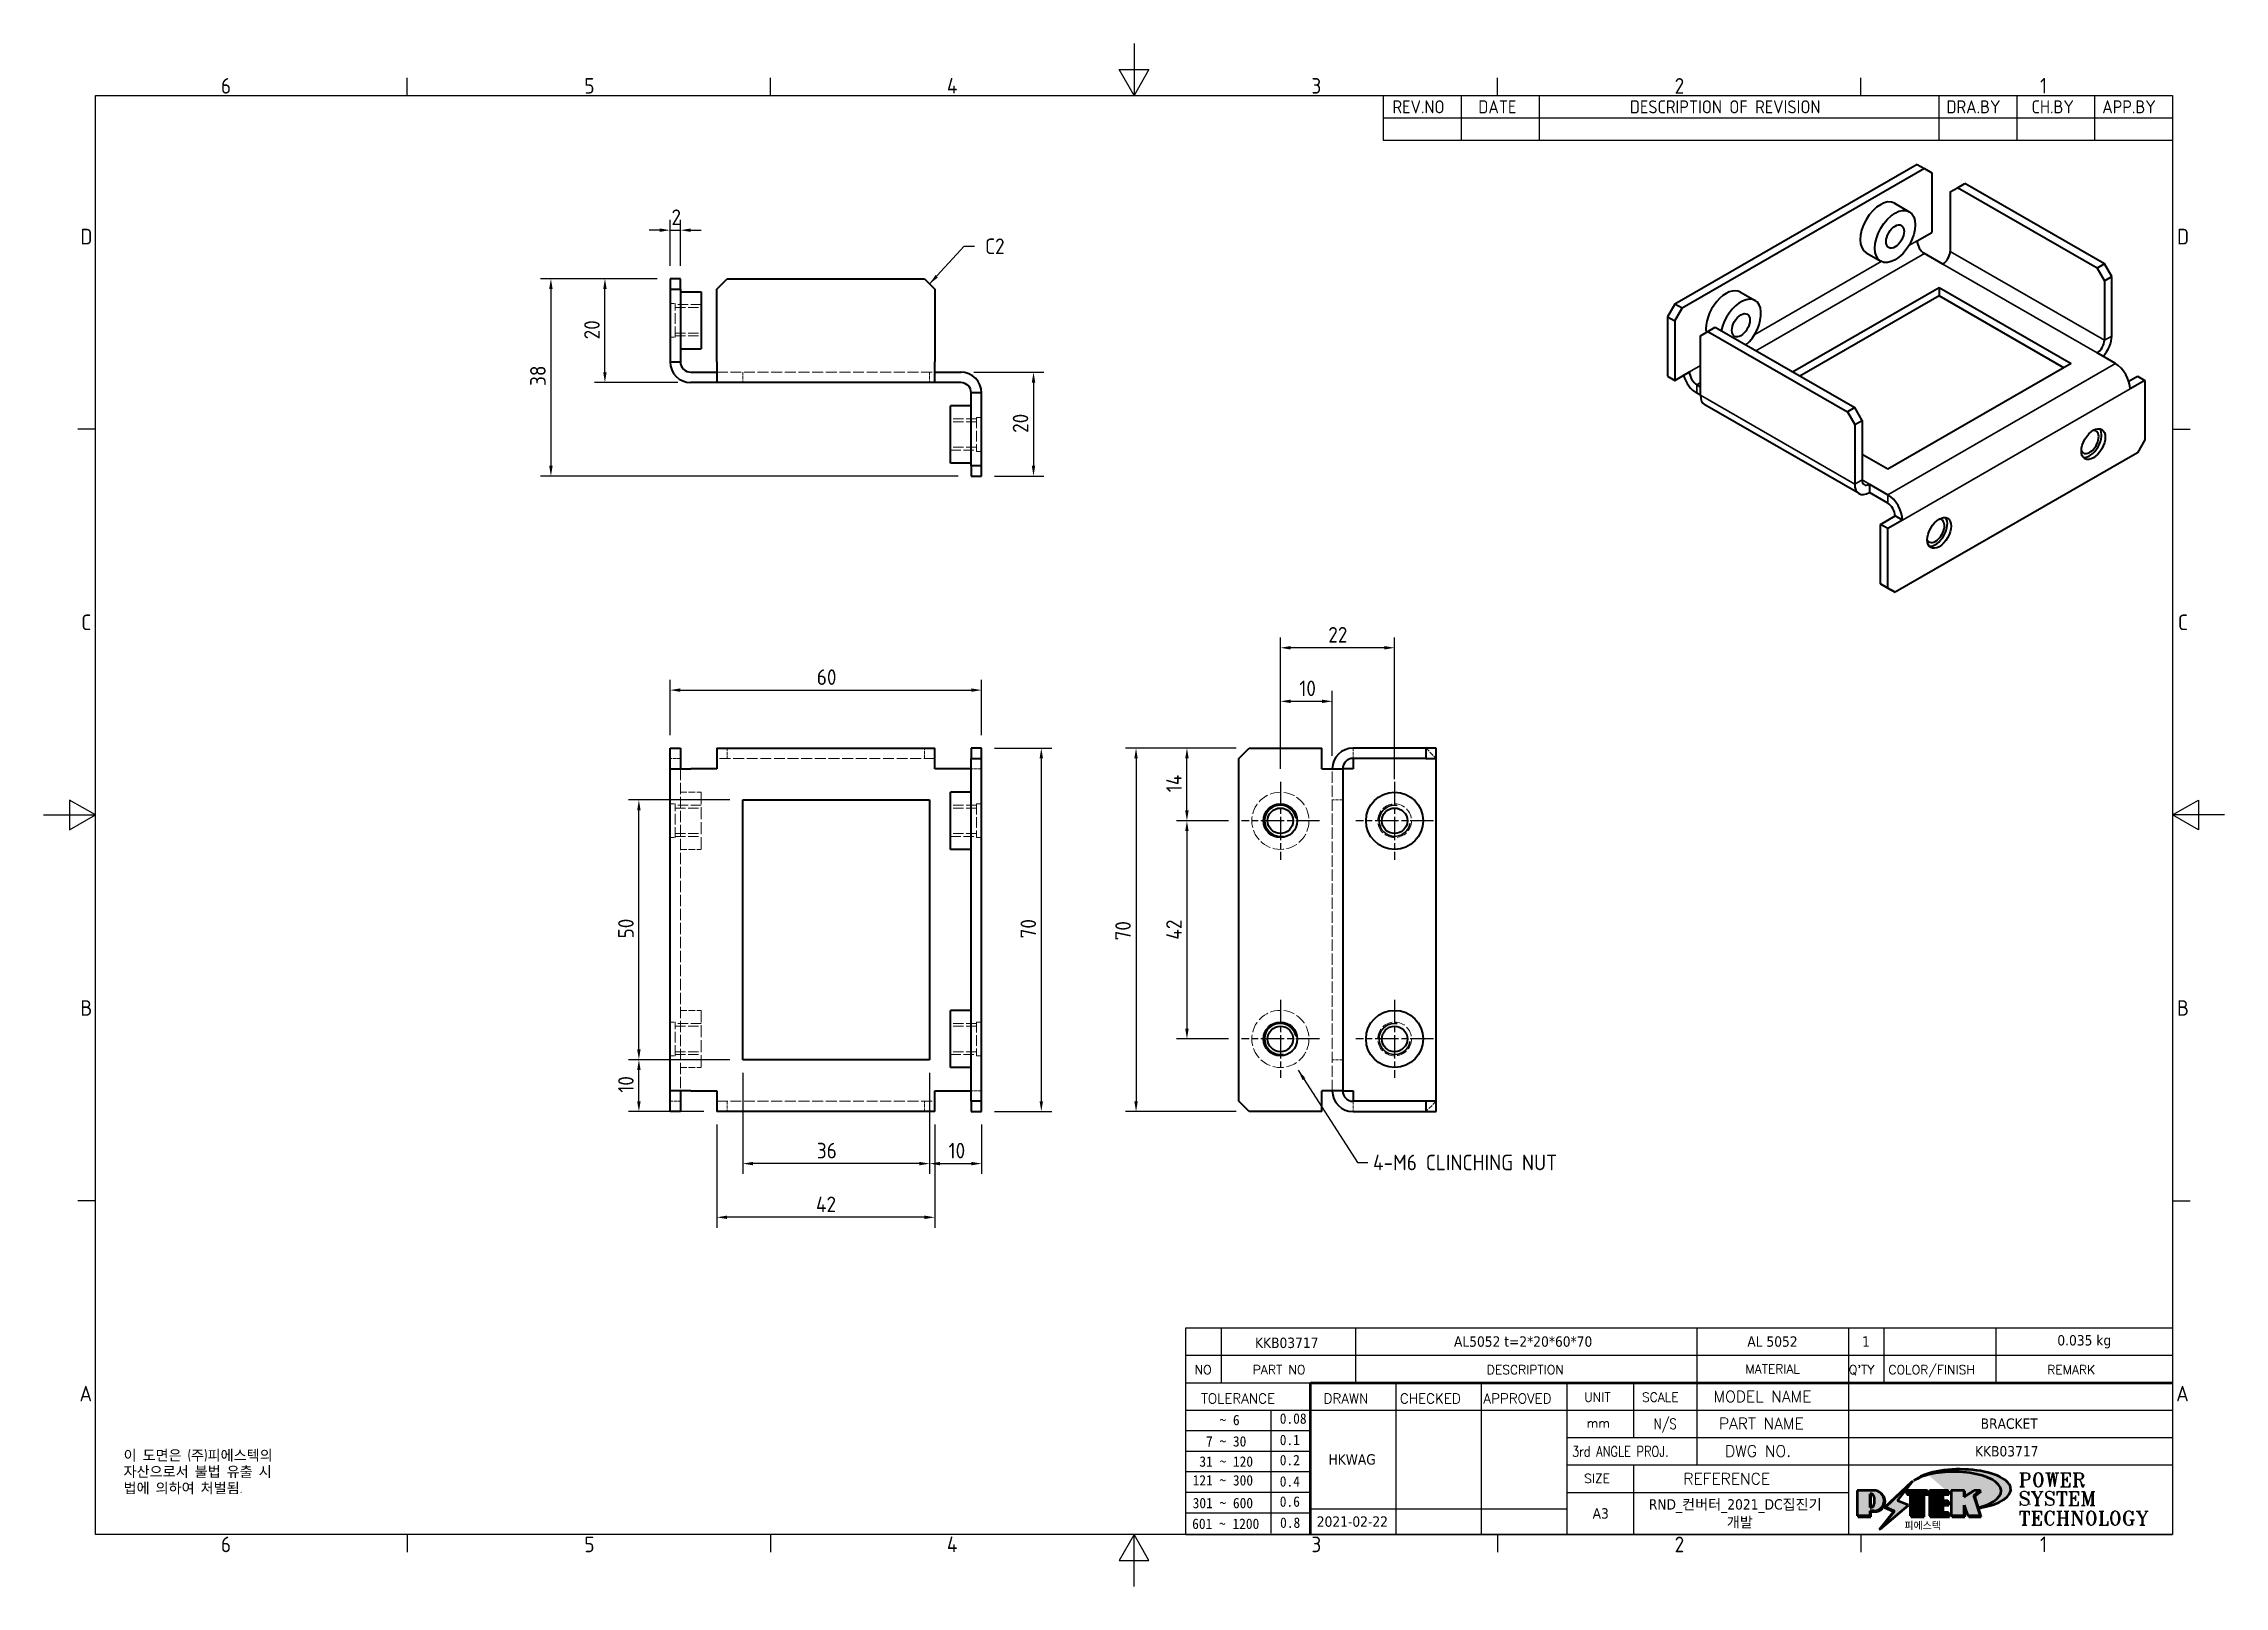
# Model space of a CAD drawing. Header units: millimetres. Extents: x 0 to 420, y 0 to 297.
import ezdxf
from ezdxf.enums import TextEntityAlignment as Align

# ---------------------------------------------------------------- set-up
doc = ezdxf.new("R2010")
doc.units = ezdxf.units.MM
doc.linetypes.add('CHAIN', pattern=[0.35429999999999995, 0.2362, -0.0295, 0.0591, -0.0295])
doc.linetypes.add('DASHED', pattern=[0.2067, 0.1654, -0.0413])
doc.layers.get('0').update_dxf_attribs({"color": 3, "lineweight": 25})
for name, color, linetype, lineweight in [('가려진 것(ISO)', 2, 'DASHED', 18), ('가시적인 것(ISO)', 3, 'Continuous', 40), ('가시적인 좁은 것(ISO)', 3, 'Continuous', 35), ('경계(ISO)', 7, 'Continuous', 25), ('기호(ISO)', 5, 'Continuous', 25), ('제목(ISO)', 5, 'Continuous', 50), ('중심 표식(ISO)', 1, 'Continuous', 25), ('치수(ISO)', 2, 'Continuous', 25), ('해치(ISO)', 7, 'Continuous', 18)]:
    doc.layers.add(name, color=color, linetype=linetype, lineweight=lineweight)
doc.styles.add('HAN_291', font='')
doc.styles.add('HAN_370', font='', dxfattribs={"width": 2})
doc.styles.add('ISO ProportionalPSTEK', font='isocp.shx')
doc.styles.add('RC_284', font='ROMANC.shx')
doc.styles.add('RC_287', font='ROMANC.shx')
doc.styles.add('RC_292', font='ROMANC.shx')
doc.styles.add('ROMANT_294', font='romant.shx')
doc.styles.add('문자 텍스트_PSTEK_POSCO', font='isocp.shx')
doc.styles.add('치수 텍스트_PSTEK_POSCO', font='isocp.shx')
doc.styles.add('텍스트 스타일198', font='tahoma.ttf')
doc.styles.add('텍스트 스타일333', font='ROMANC.shx', dxfattribs={"width": 0.800000011920929})
doc.styles.get('HAN_291').set_extended_font_data('GulimChe')
doc.styles.get('HAN_370').set_extended_font_data('GulimChe')
doc.dimstyles.new('치수_PSTEK_POSCO', dxfattribs={"dimtxt": 3, "dimasz": 2, "dimexe": 2, "dimexo": 2.5, "dimgap": 1, "dimtad": 1, "dimrnd": 1e-08, "dimdsep": 46, "dimtxsty": '치수 텍스트_PSTEK_POSCO', "dimcen": 0.09, "dimdle": 10, "dimclrd": 7, "dimclre": 7, "dimclrt": 2, "dimadec": 1, "dimazin": 2, "dimtfac": 1, "dimtmove": 0, "dimatfit": 3, "dimfxl": 0, "dimtolj": 1, "dimlwd": -1, "dimlwe": -1, "dimarcsym": 0})
doc.dimstyles.new('치수_PSTEK_POSCO$7', dxfattribs={"dimtxt": 3, "dimasz": 2, "dimexe": 2, "dimexo": 2.5, "dimgap": 1, "dimtad": 1, "dimrnd": 1e-08, "dimdsep": 46, "dimtxsty": '치수 텍스트_PSTEK_POSCO', "dimcen": 0.09, "dimdle": 10, "dimclrd": 7, "dimclre": 7, "dimclrt": 2, "dimadec": 1, "dimazin": 2, "dimtfac": 1, "dimtmove": 0, "dimatfit": 3, "dimfxl": 0, "dimtolj": 1, "dimlwd": -1, "dimlwe": -1, "dimarcsym": 0})

msp = doc.modelspace()

# ---------------------------------------------------------------- texts
at = {"layer": '기호(ISO)', "color": 2, "insert": (181.3126256683332, 257.9913834146649), "char_height": 3.00000011920929, "attachment_point": 4, "style": '치수 텍스트_PSTEK_POSCO'}
msp.add_mtext('{C2}', dxfattribs=at)
at = {"layer": '기호(ISO)', "color": 2, "insert": (256.046033471624, 81.60395650555161), "char_height": 3.00000011920929, "width": 40.67699909210205, "attachment_point": 4, "style": '치수 텍스트_PSTEK_POSCO'}
msp.add_mtext('{\\fISOCP|b0|i0;\\H3.0000;4-M6 CLINCHING NUT}', dxfattribs=at)
at = {"layer": '기호(ISO)', "color": 7, "insert": (15.39462540488438, 26.22827243992431), "char_height": 2.000000029802322, "width": 51.24013826054251, "attachment_point": 1, "line_spacing_factor": 0.9442214369773865, "style": '문자 텍스트_PSTEK_POSCO'}
msp.add_mtext('{이 도면은 (주)피에스텍의\\P자산으로서 불법 유출 시 \\P법에 의하여 처벌됨.}', dxfattribs=at)

# ---------------------------------------------------------------- blocks, each defined once
blk = doc.blocks.new('경계 Default Border')
at = {"layer": '경계(ISO)'}
for p, q in [((70, 287.0000076293945), (70, 290.4000091552734)), ((140, 287.0000076293945), (140, 290.4000091552734)), ((280, 287.0000076293945), (280, 290.4000091552734)), ((350, 287.0000076293945), (350, 290.4000091552734)), ((10, 222.7499961853027), (6.599999666213989, 222.7499961853027)), ((410, 222.7499961853027), (413.4000015258789, 222.7499961853027)), ((10, 74.25000190734863), (6.599999666213989, 74.25000190734863)), ((410, 74.25000190734863), (413.4000015258789, 74.25000190734863)), ((70, 10), (70, 6.599999666213989)), ((140, 10), (140, 6.599999666213989)), ((280, 10), (280, 6.599999666213989)), ((350, 10), (350, 6.599999666213989))]:
    blk.add_line(p, q, dxfattribs=at)
at = {"layer": '경계(ISO)', "flags": 128}
for points in [[(210, 297.0000076293945), (210, 287.0000076293945), (207.1132469177246, 292.0000076293945), (212.8867530822754, 292.0000076293945), (210, 287.0000076293945)], [(10, 10), (10, 287.0000076293945), (410, 287.0000076293945), (410, 10), (10, 10)], [(0, 148.5000038146973), (10, 148.5000038146973), (5, 151.3867473602295), (5, 145.6132507324219), (10, 148.5000038146973)], [(420, 148.5000038146973), (410, 148.5000038146973), (415, 151.3867473602295), (415, 145.6132507324219), (410, 148.5000038146973)], [(210, 0), (210, 10), (207.1132469177246, 5), (212.8867530822754, 5), (210, 10)]]:
    blk.add_lwpolyline(points, dxfattribs=at)
at = {"layer": '경계(ISO)', "color": 2, "char_height": 3.00000011920929, "attachment_point": 7, "style": '문자 텍스트_PSTEK_POSCO'}
for s, insert in [('6', (34.14453946055966, 287.3713945155963)), ('5', (104.1445394605597, 287.3713945155963)), ('4', (173.9734701308116, 287.4)), ('3', (244.1685395229535, 287.3713945155963)), ('2', (314.127739416884, 287.3713945155963)), ('1', (384.4860661041481, 287.4)), ('D', (7.078270083685684, 258.3463944559917)), ('D', (410.878270202895, 258.3463944559917)), ('C', (7.244539400955009, 184.0963944559917)), ('C', (411.0445395201643, 184.0963944559917)), ('B', (7.078270083685684, 109.8463944559917)), ('B', (410.878270202895, 109.8463944559917)), ('A', (6.914400698149937, 35.61784856929444)), ('A', (410.7144008173592, 35.61784856929444)), ('6', (34.14453946055966, 6.57139439638704)), ('5', (104.1445394605597, 6.57139439638704)), ('4', (173.9734701308116, 6.59999988079071)), ('3', (244.1685395229535, 6.57139439638704)), ('2', (314.127739416884, 6.57139439638704)), ('1', (384.4860661041481, 6.59999988079071))]:
    blk.add_mtext(s, dxfattribs=dict(at, insert=insert))
blk = doc.blocks.new('제목 블록 PSTEK')
for color, points in [(252, [(317.2195697678507, 17.0593801673321), (322.0326348870767, 21.62682475217465), (322.2781991042243, 21.94392121864296), (317.0471853425802, 16.97985676345368), (318.7512090904202, 16.1899260703855), (316.0018030350395, 12.71868385740789), (316.3356552234328, 13.00206718743325), (318.9235935156908, 16.2694494742633)]), (5, [(321.6183518841322, 17.4193704504104), (319.5281351041078, 18.24969419629727), (322.4505835294948, 22.02344462252142), (317.2195697678507, 17.0593801673321), (318.9235935156908, 16.2694494742633), (316.1741874603099, 12.79820726128571)]), (1, [(324.4839107253602, 19.60711530335299), (325.2419748254881, 19.60711530335299), (325.2419748254881, 20.25857663940324), (321.2266040451076, 20.25857663940324), (321.2266040451076, 19.60711530335299), (321.9846681452406, 19.60711530335299), (321.9846681452406, 15.3430047401139), (324.4839107253602, 15.3430047401139)]), (252, [(321.9846681452406, 19.60711530335299), (321.4042753185749, 19.60711530335299), (321.4042753185749, 19.45905590879572), (321.9846681452406, 19.45905590879572)]), (252, [(324.6615819988275, 19.45905590879572), (325.4196460989604, 19.45905590879572), (325.4196460989604, 20.11051724484596), (325.2419748254881, 20.11051724484596), (325.2419748254881, 19.60711530335299), (324.4839107253602, 19.60711530335299), (324.4839107253602, 15.3430047401139), (322.1623394187076, 15.3430047401139), (322.1623394187076, 15.19494534555726), (324.6615819988275, 15.19494534555726)]), (1, [(329.2277337269622, 20.25857663940324), (325.65654113025, 20.25857663940324), (325.65654113025, 15.3430047401139), (329.3580259941756, 15.3430047401139), (329.3580259941756, 15.9944660761648), (328.1137701654877, 15.9944660761648), (328.1137701654877, 17.56360607323003), (329.2277337269622, 17.56360607323003), (329.2277337269622, 18.25543873810179), (328.1137701654877, 18.25543873810179), (328.1137701654877, 19.60711530335299), (329.2277337269622, 19.60711530335299)]), (252, [(328.2914414389548, 19.45905590879572), (329.4054050004294, 19.45905590879572), (329.4054050004294, 20.11051724484596), (329.2277337269622, 20.11051724484596), (329.2277337269622, 19.60711530335299), (328.1137701654877, 19.60711530335299), (328.1137701654877, 18.25543873810179), (328.2914414389548, 18.25543873810179)]), (252, [(328.2914414389548, 17.41554667867274), (329.4054050004294, 17.41554667867274), (329.4054050004294, 18.10737934354514), (329.2277337269622, 18.10737934354514), (329.2277337269622, 17.56360607323003), (328.1137701654877, 17.56360607323003), (328.1137701654877, 15.9944660761648), (328.2914414389548, 15.9944660761648)]), (1, [(332.3312149849806, 20.25857663940324), (329.8592894925411, 20.25857663940324), (329.8592894925411, 15.3430047401139), (332.3312149849806, 15.3430047401139), (332.3312149849806, 17.4318630164523), (333.0701931098801, 15.3430047401139), (335.4855464857051, 15.3430047401139), (334.2514536401189, 19.30614745124769), (335.4379594596742, 20.25857663940324), (334.3071782107978, 20.25857663940324), (332.3312149849806, 18.99741471888304)]), (252, [(332.5088862584528, 16.92964231796647), (332.3312149849806, 17.43186301645164), (332.3312149849806, 15.3430047401139), (330.0369607660135, 15.3430047401139), (330.0369607660135, 15.19494534555726), (332.5088862584528, 15.19494534555726)]), (252, [(332.5088862584528, 20.1105172448466), (332.3312149849806, 20.1105172448466), (332.3312149849806, 18.99741471888368), (332.5088862584528, 19.11081371413894)]), (252, [(335.6156307331414, 20.11051724484596), (335.2535118015555, 20.11051724484596), (334.2514536401189, 19.30614745124769), (335.4855464857051, 15.3430047401139), (333.1954852176545, 15.3430047401139), (333.2478643833523, 15.19494534555726), (335.6632177591723, 15.19494534555726), (334.4291249135862, 19.15808805669106)]), (252, [(329.5356972676428, 15.8464066816075), (329.3580259941756, 15.8464066816075), (329.3580259941756, 15.3430047401139), (325.8342124037171, 15.3430047401139), (325.8342124037171, 15.19494534555726), (329.5356972676428, 15.19494534555726)])]:
    blk.add_hatch(color=color).paths.add_polyline_path(points)
h = blk.add_hatch(color=1)
edge = h.paths.add_edge_path(flags=0)
edge.add_line((314.2242174273352, 19.60711530335299), (314.2242174273352, 17.00126995915134))
edge.add_line((314.2242174273352, 17.00126995915134), (314.3485873187598, 17.00126995915134))
edge.add_arc((314.3485873187598, 17.6527312952023), 0.6514613360509371, 270, 360)
edge.add_line((315.0000486548106, 17.6527312952023), (315.0000486548106, 18.95565396730211))
edge.add_arc((314.3485873187598, 18.95565396730212), 0.6514613360508712, 0, 90)
edge.add_line((314.3485873187598, 19.60711530335299), (314.2242174273352, 19.60711530335299))
edge = h.paths.add_edge_path()
edge.add_arc((314.9847713324306, 18.28938669179658), 1.969189947606664, 269.9999999999959, 450)
edge.add_line((314.9847713324306, 20.25857663940318), (311.7664314776902, 20.25857663940324))
edge.add_line((311.7664314776902, 20.25857663940324), (311.7664314776902, 15.3430047401139))
edge.add_line((311.7664314776902, 15.3430047401139), (314.2242174273352, 15.3430047401139))
edge.add_line((314.2242174273352, 15.3430047401139), (314.2242174273352, 16.32019674418991))
edge.add_line((314.2242174273352, 16.32019674418991), (314.9847713324307, 16.32019674418991))
h = blk.add_hatch(color=252)
edge = h.paths.add_edge_path()
edge.add_arc((314.9847713324309, 18.28938669179657), 1.969189947606666, 270, 406.8278729790604)
edge.add_arc((315.1624426058984, 18.1413272972396), 1.969189947606962, -90, 53.560984836317004, ccw=False)
edge.add_line((315.1624426058984, 16.17213734963263), (314.4018887008024, 16.17213734963263))
edge.add_line((314.4018887008024, 16.17213734963263), (314.4018887008024, 15.19494534555726))
edge.add_line((314.4018887008024, 15.19494534555726), (311.9441027511573, 15.19494534555726))
edge.add_line((311.9441027511573, 15.19494534555726), (311.9441027511573, 15.3430047401139))
edge.add_line((311.9441027511573, 15.3430047401139), (314.2242174273352, 15.3430047401139))
edge.add_line((314.2242174273352, 15.3430047401139), (314.2242174273352, 16.32019674418991))
edge.add_line((314.2242174273352, 16.32019674418991), (314.9847713324309, 16.32019674418991))
h = blk.add_hatch(color=252)
edge = h.paths.add_edge_path()
edge.add_line((314.4018887008024, 19.45905590879572), (314.5262585922315, 19.45905590879572))
edge.add_arc((314.5262585922314, 18.80759457274939), 0.6514613360463194, 60.4189348879147, 90.00000000000318, ccw=False)
edge.add_arc((314.3485873187602, 18.95565396730057), 0.6514613360524251, 39.96992292766206, 90.00000000009999)
edge.add_line((314.3485873187591, 19.60711530335307), (314.2242174273352, 19.60711530335298))
edge.add_line((314.2242174273352, 19.60711530335299), (314.2242174273352, 17.00126995915134))
edge.add_line((314.2242174273352, 17.00126995915134), (314.3485873187591, 17.00126995915134))
edge.add_arc((314.3485873187568, 17.652731295233), 0.6514613360816299, 270.0000000002, 274.6930825552478)
edge.add_line((314.4018887008024, 17.0034541317032), (314.4018887008024, 19.45905590879572))
at = {"layer": '해치(ISO)', "true_color": 0x27d1fc}
h = blk.add_hatch(color=140, dxfattribs=at)
edge = h.paths.add_edge_path()
edge.add_ellipse((330.3660919371412, 20.15576403068321), major_axis=(9.100907360794343, 0), ratio=0.4069904968023172, start_angle=301.3098473703837, end_angle=507.7436900681698)
edge.add_ellipse((331.5340919371412, 20.4634168429492), major_axis=(-9.82350664112931, 0), ratio=0.3942600559756514, start_angle=111.51207141178469, end_angle=334.47025347086895, ccw=False)
edge.add_line((335.1363447531188, 16.8601935978785), (335.0955236905705, 16.99119398620872))
at = {"color": 180}
for p, q in [((182.475792979055, 11.79100474011392), (182.4757929790549, 51.56524660363496)), ((182.4757929790549, 51.56524660363496), (372.4757929537551, 51.56524660363496)), ((189.2651435055721, 51.56524660363496), (189.2651435055722, 41.00524660363494)), ((215.2152739891528, 41.00524660363494), (215.2152739891528, 51.56524660363496)), ((280.8758854511282, 51.56524660363496), (280.8758854511282, 41.00524660363494)), ((310.0881549537552, 51.56524660363496), (310.0881549537553, 41.00524660363494)), ((316.9044520275131, 51.56524660363496), (316.9044520275127, 41.00524660363494)), ((338.4566026226726, 51.56524660363496), (338.4566026226727, 41.00524660363494)), ((372.4757929537551, 51.56524660363496), (372.4757929537551, 11.79100474011389)), ((182.475792979055, 46.2852466036349), (372.4757929537551, 46.28524660363492)), ((182.475792979055, 41.00524660363493), (206.451475290024, 41.00524660363493)), ((222.9401812389276, 11.79100474011392), (222.9401812389276, 41.00524660363494)), ((239.4288871878316, 11.79100474011392), (239.4288871878316, 41.00524660363494)), ((255.9175931367356, 11.79100474011392), (255.9175931367356, 41.00524660363494)), ((268.6918866058747, 41.00524660363494), (268.6918866058747, 30.44524660363498)), ((280.8758854511282, 41.00524660363494), (280.8758854511282, 25.16524660363502)), ((310.088154953755, 41.00524660363494), (310.088154953755, 11.79100474011392)), ((182.475792979055, 35.72524660363497), (206.451475290024, 35.72524660363497)), ((198.8621818849491, 12.02524660363491), (198.8621818849491, 35.72524660363497)), ((206.451475290024, 35.72524660363497), (372.4757929537551, 35.72524660363497)), ((182.475792979055, 31.77524660363492), (206.451475290024, 31.77524660363492)), ((255.917593136736, 30.44524660363498), (372.4757929537552, 30.44524660363501)), ((182.475792979055, 27.82524660363487), (206.451475290024, 27.82524660363487)), ((182.475792979055, 23.87524660363505), (206.451475290024, 23.87524660363505)), ((255.9175931367359, 25.16524660363502), (372.4757929537552, 25.165246603635)), ((268.6918866058744, 25.16524660363502), (268.6918866058744, 11.79100474011392)), ((182.475792979055, 19.92524660363478), (206.451475290024, 19.92524660363478)), ((255.9175931367359, 19.88524660363481), (310.0881549537553, 19.88524660363481)), ((182.475792979055, 15.97524660363496), (206.451475290024, 15.97524660363496)), ((206.451475290024, 16.74100474011396), (255.9175931367359, 16.74100474011396)), ((182.475792979055, 11.79100474011392), (372.4757929537551, 11.79100474011389))]:
    blk.add_line(p, q, dxfattribs=at)
at = {"color": 7, "lineweight": 50}
for p, q in [((206.4514752900237, 11.79100474011392), (206.4514752900237, 41.00524660363494)), ((206.451475290024, 41.00524660363494), (372.4757929537551, 41.00524660363496))]:
    blk.add_line(p, q, dxfattribs=at)
at = {"color": 7}
for p, q in [((322.2781991042243, 21.94392121864296), (317.0471853425802, 16.97985676345368)), ((322.4505835294948, 22.02344462252142), (317.2195697678507, 17.0593801673321)), ((317.2195697678507, 17.0593801673321), (322.0326348870767, 21.62682475217465)), ((319.5281351041078, 18.24969419629727), (322.4505835294948, 22.02344462252142)), ((322.0326348870767, 21.62682475217465), (322.2781991042243, 21.94392121864296)), ((311.7664314776902, 20.25900474011391), (311.7664314776902, 15.34300474011391)), ((314.9847713324309, 20.25857663940324), (311.7664314776902, 20.25857663940324)), ((314.9847713324309, 20.25857663940324), (311.7664314776902, 20.25857663940324)), ((311.7664314776902, 20.25857663940324), (311.7664314776902, 15.3430047401139)), ((314.2242174273352, 17.00126995915134), (314.2242174273352, 19.60711530335299)), ((314.2242174273352, 19.60711530335299), (314.3485873187591, 19.60711530335299)), ((314.3485873187591, 19.60711530335299), (314.2242174273352, 19.60711530335299)), ((314.2242174273352, 19.60711530335299), (314.2242174273352, 17.00126995915134)), ((314.2242174273352, 17.00126995915134), (314.2242174273352, 19.60711530335299)), ((314.2242174273352, 19.60711530335299), (314.3485873187591, 19.60711530335299)), ((314.3485873187591, 17.00126995915134), (314.2242174273352, 17.00126995915134)), ((314.2242174273352, 17.00126995915134), (314.3485873187591, 17.00126995915134)), ((314.3485873187591, 17.00126995915134), (314.2242174273352, 17.00126995915134)), ((314.4018887008024, 19.45905590879572), (314.5262585922314, 19.45905590879572)), ((314.4018887008024, 17.0034541317032), (314.4018887008024, 19.45905590879572)), ((315.0000486548106, 18.95565396730275), (315.0000486548106, 17.65273129520161)), ((315.0000486548106, 18.95565396730275), (315.0000486548106, 17.65273129520161)), ((316.1741874603099, 12.79820726128571), (321.6183518841322, 17.4193704504104)), ((317.0471853425802, 16.97985676345368), (318.7512090904202, 16.1899260703855)), ((318.9235935156908, 16.2694494742633), (317.2195697678507, 17.0593801673321)), ((317.2195697678507, 17.0593801673321), (318.9235935156908, 16.2694494742633)), ((321.6183518841322, 17.4193704504104), (319.5281351041078, 18.24969419629727)), ((325.2419748254881, 20.25857663940324), (321.2266040451076, 20.25857663940324)), ((321.2266040451076, 20.25857663940324), (321.2266040451076, 19.60711530335299)), ((325.2419748254881, 20.25857663940324), (321.2266040451076, 20.25857663940324)), ((321.2266040451076, 20.25857663940324), (321.2266040451076, 19.60711530335299)), ((321.2266040451076, 19.60711530335299), (321.9846681452406, 19.60711530335299)), ((321.2266040451076, 19.60711530335299), (321.9846681452406, 19.60711530335299)), ((321.4042753185749, 19.60711530335299), (321.4042753185749, 19.45905590879572)), ((321.9846681452406, 19.60711530335299), (321.4042753185749, 19.60711530335299)), ((321.4042753185749, 19.45905590879572), (321.9846681452406, 19.45905590879572)), ((321.9846681452406, 19.60711530335299), (321.9846681452406, 15.3430047401139)), ((321.9846681452406, 19.45905590879572), (321.9846681452406, 19.60711530335299)), ((321.9846681452406, 19.60711530335299), (321.9846681452406, 15.3430047401139)), ((324.4839107253602, 19.60711530335299), (325.2419748254881, 19.60711530335299)), ((324.4839107253602, 15.3430047401139), (324.4839107253602, 19.60711530335299)), ((325.2419748254881, 19.60711530335299), (324.4839107253602, 19.60711530335299)), ((324.4839107253602, 19.60711530335299), (324.4839107253602, 15.3430047401139)), ((324.4839107253602, 19.60711530335299), (325.2419748254881, 19.60711530335299)), ((324.4839107253602, 15.3430047401139), (324.4839107253602, 19.60711530335299)), ((324.6615819988275, 19.45905590879572), (325.4196460989604, 19.45905590879572)), ((324.6615819988275, 15.19494534555726), (324.6615819988275, 19.45905590879572)), ((325.2419748254881, 19.60711530335299), (325.2419748254881, 20.25857663940324)), ((325.2419748254881, 19.60711530335299), (325.2419748254881, 20.25857663940324)), ((325.4196460989604, 20.11051724484596), (325.2419748254881, 20.11051724484596)), ((325.2419748254881, 20.11051724484596), (325.2419748254881, 19.60711530335299)), ((325.4196460989604, 19.45905590879572), (325.4196460989604, 20.11051724484596)), ((329.2277337269622, 20.25857663940324), (325.65654113025, 20.25857663940324)), ((325.65654113025, 20.25857663940324), (325.65654113025, 15.3430047401139)), ((325.65654113025, 20.25857663940324), (325.65654113025, 15.3430047401139)), ((329.2277337269622, 20.25857663940324), (325.65654113025, 20.25857663940324)), ((328.1137701654877, 18.25543873810179), (328.1137701654877, 19.60711530335299)), ((328.1137701654877, 19.60711530335299), (329.2277337269622, 19.60711530335299)), ((329.2277337269622, 19.60711530335299), (328.1137701654877, 19.60711530335299)), ((328.1137701654877, 19.60711530335299), (328.1137701654877, 18.25543873810179)), ((328.1137701654877, 18.25543873810179), (328.1137701654877, 19.60711530335299)), ((328.1137701654877, 19.60711530335299), (329.2277337269622, 19.60711530335299)), ((329.2277337269622, 18.25543873810179), (328.1137701654877, 18.25543873810179)), ((328.1137701654877, 18.25543873810179), (328.2914414389548, 18.25543873810179)), ((329.2277337269622, 18.25543873810179), (328.1137701654877, 18.25543873810179)), ((328.1137701654877, 17.56360607323003), (329.2277337269622, 17.56360607323003)), ((328.1137701654877, 15.9944660761648), (328.1137701654877, 17.56360607323003)), ((329.2277337269622, 17.56360607323003), (328.1137701654877, 17.56360607323003)), ((328.1137701654877, 17.56360607323003), (328.1137701654877, 15.9944660761648)), ((328.1137701654877, 17.56360607323003), (329.2277337269622, 17.56360607323003)), ((328.1137701654877, 15.9944660761648), (328.1137701654877, 17.56360607323003)), ((328.2914414389548, 18.25543873810179), (328.2914414389548, 19.45905590879572)), ((328.2914414389548, 19.45905590879572), (329.4054050004294, 19.45905590879572)), ((328.2914414389548, 15.9944660761648), (328.2914414389548, 17.41554667867274)), ((328.2914414389548, 17.41554667867274), (329.4054050004294, 17.41554667867274)), ((329.2277337269622, 19.60711530335299), (329.2277337269622, 20.25857663940324)), ((329.2277337269622, 19.60711530335299), (329.2277337269622, 20.25857663940324)), ((329.4054050004294, 20.11051724484596), (329.2277337269622, 20.11051724484596)), ((329.2277337269622, 20.11051724484596), (329.2277337269622, 19.60711530335299)), ((329.2277337269622, 17.56360607323003), (329.2277337269622, 18.25543873810179)), ((329.2277337269622, 17.56360607323003), (329.2277337269622, 18.25543873810179)), ((329.4054050004294, 18.10737934354514), (329.2277337269622, 18.10737934354514)), ((329.2277337269622, 18.10737934354514), (329.2277337269622, 17.56360607323003)), ((329.4054050004294, 19.45905590879572), (329.4054050004294, 20.11051724484596)), ((329.4054050004294, 17.41554667867274), (329.4054050004294, 18.10737934354514)), ((332.3312149849806, 20.25857663940324), (329.8592894925411, 20.25857663940324)), ((329.8592894925411, 20.25857663940324), (329.8592894925411, 15.3430047401139)), ((329.8592894925411, 20.25857663940324), (329.8592894925411, 15.3430047401139)), ((332.3312149849806, 20.25857663940324), (329.8592894925411, 20.25857663940324)), ((334.3071782107978, 20.25857663940324), (332.3312149849806, 18.99741471888304)), ((332.3312149849806, 18.99741471888304), (332.3312149849806, 20.25857663940324)), ((334.3071782107978, 20.25857663940324), (332.3312149849806, 18.99741471888304)), ((332.3312149849806, 18.99741471888304), (332.3312149849806, 20.25857663940324)), ((332.5088862584528, 20.1105172448466), (332.3312149849806, 20.1105172448466)), ((332.3312149849806, 20.1105172448466), (332.3312149849806, 18.99741471888368)), ((332.3312149849806, 18.99741471888368), (332.5088862584528, 19.11081371413894)), ((332.3312149849806, 17.4318630164523), (333.0701931098801, 15.3430047401139)), ((332.3312149849806, 15.3430047401139), (332.3312149849806, 17.4318630164523)), ((332.5088862584528, 16.92964231796647), (332.3312149849806, 17.43186301645164)), ((332.3312149849806, 17.43186301645164), (332.3312149849806, 15.3430047401139)), ((332.3312149849806, 17.4318630164523), (333.0701931098801, 15.3430047401139)), ((332.3312149849806, 15.3430047401139), (332.3312149849806, 17.4318630164523)), ((332.5088862584528, 19.11081371413894), (332.5088862584528, 20.1105172448466)), ((332.5088862584528, 15.19494534555726), (332.5088862584528, 16.92964231796647)), ((334.2514536401189, 19.30614745124769), (335.4379594596742, 20.25857663940324)), ((334.2514536401189, 19.30614745124769), (335.4379594596742, 20.25857663940324)), ((335.2535118015555, 20.11051724484596), (334.2514536401189, 19.30614745124769)), ((335.4855464857051, 15.3430047401139), (334.2514536401189, 19.30614745124769)), ((334.2514536401189, 19.30614745124769), (335.4855464857051, 15.3430047401139)), ((335.4855464857051, 15.3430047401139), (334.2514536401189, 19.30614745124769)), ((335.4379594596742, 20.25857663940324), (334.3071782107978, 20.25857663940324)), ((335.4379594596742, 20.25857663940324), (334.3071782107978, 20.25857663940324)), ((334.4291249135862, 19.15808805669104), (335.6156307331414, 20.11051724484596)), ((335.6632177591723, 15.19494534555726), (334.4291249135862, 19.15808805669104)), ((335.6156307331414, 20.11051724484596), (335.2535118015555, 20.11051724484596)), ((345.0447381189468, 17.50375595811051), (344.9867755289346, 17.689895936919)), ((311.7664314776902, 15.3430047401139), (314.2242174273352, 15.3430047401139)), ((311.7664314776902, 15.3430047401139), (314.2242174273352, 15.3430047401139)), ((314.2242174273352, 15.3430047401139), (311.9441027511573, 15.3430047401139)), ((311.9441027511573, 15.3430047401139), (311.9441027511573, 15.19494534555726)), ((311.9441027511573, 15.19494534555726), (314.4018887008024, 15.19494534555726)), ((314.2242174273352, 16.32019674418991), (314.9847713324309, 16.32019674418991)), ((314.2242174273352, 15.3430047401139), (314.2242174273352, 16.32019674418991)), ((314.9847713324309, 16.32019674418991), (314.2242174273352, 16.32019674418991)), ((314.2242174273352, 16.32019674418991), (314.2242174273352, 15.3430047401139)), ((314.2242174273352, 16.32019674418991), (314.9847713324309, 16.32019674418991)), ((314.2242174273352, 15.3430047401139), (314.2242174273352, 16.32019674418991)), ((314.4018887008024, 16.17213734963263), (315.162442605898, 16.17213734963263)), ((314.4018887008024, 15.19494534555726), (314.4018887008024, 16.17213734963263)), ((318.7512090904202, 16.1899260703855), (316.0018030350395, 12.71868385740789)), ((316.0018030350395, 12.71868385740789), (316.3356552234328, 13.00206718743325)), ((318.9235935156908, 16.2694494742633), (316.1741874603099, 12.79820726128571)), ((316.3356552234328, 13.00206718743325), (318.9235935156908, 16.2694494742633)), ((321.9846681452406, 15.3430047401139), (324.4839107253602, 15.3430047401139)), ((321.9846681452406, 15.3430047401139), (324.4839107253602, 15.3430047401139)), ((324.4839107253602, 15.3430047401139), (322.1623394187076, 15.3430047401139)), ((322.1623394187076, 15.3430047401139), (322.1623394187076, 15.19494534555726)), ((322.1623394187076, 15.19494534555726), (324.6615819988275, 15.19494534555726)), ((325.65654113025, 15.3430047401139), (329.3580259941756, 15.3430047401139)), ((325.65654113025, 15.3430047401139), (329.3580259941756, 15.3430047401139)), ((329.3580259941756, 15.3430047401139), (325.8342124037171, 15.3430047401139)), ((325.8342124037171, 15.3430047401139), (325.8342124037171, 15.19494534555726)), ((325.8342124037171, 15.19494534555726), (329.5356972676428, 15.19494534555726)), ((329.3580259941756, 15.9944660761648), (328.1137701654877, 15.9944660761648)), ((328.1137701654877, 15.9944660761648), (328.2914414389548, 15.9944660761648)), ((329.3580259941756, 15.9944660761648), (328.1137701654877, 15.9944660761648)), ((329.3580259941756, 15.3430047401139), (329.3580259941756, 15.9944660761648)), ((329.3580259941756, 15.3430047401139), (329.3580259941756, 15.9944660761648)), ((329.5356972676428, 15.8464066816075), (329.3580259941756, 15.8464066816075)), ((329.3580259941756, 15.8464066816075), (329.3580259941756, 15.3430047401139)), ((329.5356972676428, 15.19494534555726), (329.5356972676428, 15.8464066816075)), ((329.8592894925411, 15.3430047401139), (332.3312149849806, 15.3430047401139)), ((329.8592894925411, 15.3430047401139), (332.3312149849806, 15.3430047401139)), ((332.3312149849806, 15.3430047401139), (330.0369607660135, 15.3430047401139)), ((330.0369607660135, 15.3430047401139), (330.0369607660135, 15.19494534555726)), ((330.0369607660135, 15.19494534555726), (332.5088862584528, 15.19494534555726)), ((333.0701931098801, 15.3430047401139), (335.4855464857051, 15.3430047401139)), ((333.0701931098801, 15.3430047401139), (335.4855464857051, 15.3430047401139)), ((335.4855464857051, 15.3430047401139), (333.1954852176545, 15.3430047401139)), ((333.1954852176545, 15.3430047401139), (333.2478643833523, 15.19494534555726)), ((333.2478643833523, 15.19494534555726), (335.6632177591723, 15.19494534555726))]:
    blk.add_line(p, q, dxfattribs=at)
at = {"color": 5}
for p, q in [((322.4505835294948, 22.02344462252142), (317.2195697678507, 17.0593801673321)), ((319.5281351041078, 18.24969419629727), (322.4505835294948, 22.02344462252142)), ((316.1741874603099, 12.79820726128571), (321.6183518841322, 17.4193704504104)), ((317.2195697678507, 17.0593801673321), (318.9235935156908, 16.2694494742633)), ((321.6183518841322, 17.4193704504104), (319.5281351041078, 18.24969419629727)), ((318.9235935156908, 16.2694494742633), (316.1741874603099, 12.79820726128571))]:
    blk.add_line(p, q, dxfattribs=at)
at = {"color": 1}
for p, q in [((314.9847713324309, 20.25857663940324), (311.7664314776902, 20.25857663940324)), ((311.7664314776902, 20.25857663940324), (311.7664314776902, 15.3430047401139)), ((314.2242174273352, 17.00126995915134), (314.2242174273352, 19.60711530335299)), ((314.2242174273352, 19.60711530335299), (314.3485873187591, 19.60711530335299)), ((314.3485873187591, 17.00126995915134), (314.2242174273352, 17.00126995915134)), ((315.0000486548106, 18.95565396730275), (315.0000486548106, 17.65273129520161)), ((325.2419748254881, 20.25857663940324), (321.2266040451076, 20.25857663940324)), ((321.2266040451076, 20.25857663940324), (321.2266040451076, 19.60711530335299)), ((321.2266040451076, 19.60711530335299), (321.9846681452406, 19.60711530335299)), ((321.9846681452406, 19.60711530335299), (321.9846681452406, 15.3430047401139)), ((324.4839107253602, 19.60711530335299), (325.2419748254881, 19.60711530335299)), ((324.4839107253602, 15.3430047401139), (324.4839107253602, 19.60711530335299)), ((325.2419748254881, 19.60711530335299), (325.2419748254881, 20.25857663940324)), ((329.2277337269622, 20.25857663940324), (325.65654113025, 20.25857663940324)), ((325.65654113025, 20.25857663940324), (325.65654113025, 15.3430047401139)), ((328.1137701654877, 18.25543873810179), (328.1137701654877, 19.60711530335299)), ((328.1137701654877, 19.60711530335299), (329.2277337269622, 19.60711530335299)), ((329.2277337269622, 18.25543873810179), (328.1137701654877, 18.25543873810179)), ((328.1137701654877, 17.56360607323003), (329.2277337269622, 17.56360607323003)), ((328.1137701654877, 15.9944660761648), (328.1137701654877, 17.56360607323003)), ((329.2277337269622, 19.60711530335299), (329.2277337269622, 20.25857663940324)), ((329.2277337269622, 17.56360607323003), (329.2277337269622, 18.25543873810179)), ((332.3312149849806, 20.25857663940324), (329.8592894925411, 20.25857663940324)), ((329.8592894925411, 20.25857663940324), (329.8592894925411, 15.3430047401139)), ((334.3071782107978, 20.25857663940324), (332.3312149849806, 18.99741471888304)), ((332.3312149849806, 18.99741471888304), (332.3312149849806, 20.25857663940324)), ((332.3312149849806, 17.4318630164523), (333.0701931098801, 15.3430047401139)), ((332.3312149849806, 15.3430047401139), (332.3312149849806, 17.4318630164523)), ((334.2514536401189, 19.30614745124769), (335.4379594596742, 20.25857663940324)), ((335.4855464857051, 15.3430047401139), (334.2514536401189, 19.30614745124769)), ((335.4379594596742, 20.25857663940324), (334.3071782107978, 20.25857663940324)), ((311.7664314776902, 15.3430047401139), (314.2242174273352, 15.3430047401139)), ((314.2242174273352, 16.32019674418991), (314.9847713324309, 16.32019674418991)), ((314.2242174273352, 15.3430047401139), (314.2242174273352, 16.32019674418991)), ((321.9846681452406, 15.3430047401139), (324.4839107253602, 15.3430047401139)), ((325.65654113025, 15.3430047401139), (329.3580259941756, 15.3430047401139)), ((329.3580259941756, 15.9944660761648), (328.1137701654877, 15.9944660761648)), ((329.3580259941756, 15.3430047401139), (329.3580259941756, 15.9944660761648)), ((329.8592894925411, 15.3430047401139), (332.3312149849806, 15.3430047401139)), ((333.0701931098801, 15.3430047401139), (335.4855464857051, 15.3430047401139))]:
    blk.add_line(p, q, dxfattribs=at)
at = {"color": 7}
for centre, radius, start, end in [((314.3485873187598, 18.95565396730211), 0.6514613360508712, 0, 90), ((314.3485873187602, 18.95565396730057), 0.6514613360524251, 39.96992292766117, 90), ((314.3485873187598, 18.95565396730212), 0.6514613360508712, 0, 90), ((314.3485873187597, 17.65273129520228), 0.6514613360509381, 270, 0), ((314.3485873187598, 17.6527312952023), 0.6514613360509381, 270, 0), ((314.3485873187568, 17.652731295233), 0.6514613360816299, 270, 274.6930825552478), ((314.5262585922314, 18.80759457274939), 0.6514613360463193, 60.41893488791137, 90), ((314.9847713324309, 18.28938669179658), 1.969189947606665, 270, 90), ((314.9847713324309, 18.28938669179658), 1.969189947606665, 270, 90), ((314.9847713324307, 18.2893866917965), 1.969189947606594, 270, 46.82787297909833), ((315.1624426058984, 18.1413272972396), 1.969189947606961, 270, 53.56098483636067)]:
    blk.add_arc(centre, radius, start, end, dxfattribs=at)
at = {"color": 1}
for centre, radius, start, end in [((314.3485873187598, 18.95565396730211), 0.6514613360508712, 0, 90), ((314.3485873187598, 17.6527312952023), 0.6514613360509381, 270, 0), ((314.9847713324309, 18.28938669179657), 1.969189947606665, 270, 90)]:
    blk.add_arc(centre, radius, start, end, dxfattribs=at)
at = {"layer": '제목(ISO)', "lineweight": 18}
blk.add_line((182.475792979055, 35.72500474011393), (182.475792979055, 11.79100474011392), dxfattribs=at)
at = {"layer": '제목(ISO)'}
for p, q in [((322.2781991042243, 21.94392121864296), (317.0471853425802, 16.97985676345368)), ((322.4505835294948, 22.02344462252142), (317.2195697678507, 17.0593801673321)), ((317.2195697678507, 17.0593801673321), (322.0326348870767, 21.62682475217465)), ((319.5281351041078, 18.24969419629727), (322.4505835294948, 22.02344462252142)), ((322.0326348870767, 21.62682475217465), (322.2781991042243, 21.94392121864296)), ((314.9847713324306, 20.25857663940324), (311.7664314776902, 20.25857663940324)), ((311.7664314776902, 20.25857663940324), (311.7664314776902, 15.3430047401139)), ((314.2242174273352, 17.00126995915134), (314.2242174273352, 19.60711530335299)), ((314.2242174273352, 19.60711530335299), (314.3485873187598, 19.60711530335299)), ((314.3485873187591, 19.60711530335299), (314.2242174273352, 19.60711530335299)), ((314.2242174273352, 19.60711530335299), (314.2242174273352, 17.00126995915134)), ((314.3485873187598, 17.00126995915134), (314.2242174273352, 17.00126995915134)), ((314.2242174273352, 17.00126995915134), (314.3485873187591, 17.00126995915134)), ((314.4018887008024, 19.45905590879572), (314.5262585922314, 19.45905590879572)), ((314.4018887008024, 17.0034541317032), (314.4018887008024, 19.45905590879572)), ((315.0000486548106, 18.95565396730211), (315.0000486548106, 17.6527312952023)), ((316.1741874603099, 12.79820726128571), (321.6183518841322, 17.4193704504104)), ((317.0471853425802, 16.97985676345368), (318.7512090904202, 16.1899260703855)), ((317.2195697678507, 17.0593801673321), (318.9235935156908, 16.2694494742633)), ((318.9235935156908, 16.2694494742633), (317.2195697678507, 17.0593801673321)), ((321.6183518841322, 17.4193704504104), (319.5281351041078, 18.24969419629727)), ((325.2419748254881, 20.25857663940324), (321.2266040451076, 20.25857663940324)), ((321.2266040451076, 20.25857663940324), (321.2266040451076, 19.60711530335299)), ((321.2266040451076, 19.60711530335299), (321.9846681452406, 19.60711530335299)), ((321.9846681452406, 19.60711530335299), (321.4042753185749, 19.60711530335299)), ((321.4042753185749, 19.60711530335299), (321.4042753185749, 19.45905590879572)), ((321.4042753185749, 19.45905590879572), (321.9846681452406, 19.45905590879572)), ((321.9846681452406, 19.60711530335299), (321.9846681452406, 15.3430047401139)), ((321.9846681452406, 19.45905590879572), (321.9846681452406, 19.60711530335299)), ((324.4839107253602, 19.60711530335299), (325.2419748254881, 19.60711530335299)), ((324.4839107253602, 15.3430047401139), (324.4839107253602, 19.60711530335299)), ((325.2419748254881, 19.60711530335299), (324.4839107253602, 19.60711530335299)), ((324.4839107253602, 19.60711530335299), (324.4839107253602, 15.3430047401139)), ((324.6615819988275, 19.45905590879572), (325.4196460989604, 19.45905590879572)), ((324.6615819988275, 15.19494534555726), (324.6615819988275, 19.45905590879572)), ((325.2419748254881, 19.60711530335299), (325.2419748254881, 20.25857663940324)), ((325.4196460989604, 20.11051724484596), (325.2419748254881, 20.11051724484596)), ((325.2419748254881, 20.11051724484596), (325.2419748254881, 19.60711530335299)), ((325.4196460989604, 19.45905590879572), (325.4196460989604, 20.11051724484596)), ((329.2277337269622, 20.25857663940324), (325.65654113025, 20.25857663940324)), ((325.65654113025, 20.25857663940324), (325.65654113025, 15.3430047401139)), ((328.1137701654877, 18.25543873810179), (328.1137701654877, 19.60711530335299)), ((328.1137701654877, 19.60711530335299), (329.2277337269622, 19.60711530335299)), ((329.2277337269622, 19.60711530335299), (328.1137701654877, 19.60711530335299)), ((328.1137701654877, 19.60711530335299), (328.1137701654877, 18.25543873810179)), ((329.2277337269622, 18.25543873810179), (328.1137701654877, 18.25543873810179)), ((328.1137701654877, 18.25543873810179), (328.2914414389548, 18.25543873810179)), ((328.1137701654877, 15.9944660761648), (328.1137701654877, 17.56360607323003)), ((328.1137701654877, 17.56360607323003), (329.2277337269622, 17.56360607323003)), ((329.2277337269622, 17.56360607323003), (328.1137701654877, 17.56360607323003)), ((328.1137701654877, 17.56360607323003), (328.1137701654877, 15.9944660761648)), ((328.2914414389548, 19.45905590879572), (329.4054050004294, 19.45905590879572)), ((328.2914414389548, 18.25543873810179), (328.2914414389548, 19.45905590879572)), ((328.2914414389548, 17.41554667867274), (329.4054050004294, 17.41554667867274)), ((328.2914414389548, 15.9944660761648), (328.2914414389548, 17.41554667867274)), ((329.2277337269622, 19.60711530335299), (329.2277337269622, 20.25857663940324)), ((329.4054050004294, 20.11051724484596), (329.2277337269622, 20.11051724484596)), ((329.2277337269622, 20.11051724484596), (329.2277337269622, 19.60711530335299)), ((329.2277337269622, 17.56360607323003), (329.2277337269622, 18.25543873810179)), ((329.4054050004294, 18.10737934354514), (329.2277337269622, 18.10737934354514)), ((329.2277337269622, 18.10737934354514), (329.2277337269622, 17.56360607323003)), ((329.4054050004294, 19.45905590879572), (329.4054050004294, 20.11051724484596)), ((329.4054050004294, 17.41554667867274), (329.4054050004294, 18.10737934354514)), ((332.3312149849806, 20.25857663940324), (329.8592894925411, 20.25857663940324)), ((329.8592894925411, 20.25857663940324), (329.8592894925411, 15.3430047401139)), ((334.3071782107978, 20.25857663940324), (332.3312149849806, 18.99741471888304)), ((332.3312149849806, 18.99741471888304), (332.3312149849806, 20.25857663940324)), ((332.5088862584528, 20.1105172448466), (332.3312149849806, 20.1105172448466)), ((332.3312149849806, 20.1105172448466), (332.3312149849806, 18.99741471888368)), ((332.3312149849806, 18.99741471888368), (332.5088862584528, 19.11081371413894)), ((332.3312149849806, 15.3430047401139), (332.3312149849806, 17.4318630164523)), ((332.3312149849806, 17.4318630164523), (333.0701931098801, 15.3430047401139)), ((332.5088862584528, 16.92964231796647), (332.3312149849806, 17.43186301645164)), ((332.3312149849806, 17.43186301645164), (332.3312149849806, 15.3430047401139)), ((332.5088862584528, 19.11081371413894), (332.5088862584528, 20.1105172448466)), ((332.5088862584528, 15.19494534555726), (332.5088862584528, 16.92964231796647)), ((334.2514536401189, 19.30614745124769), (335.4379594596742, 20.25857663940324)), ((335.2535118015555, 20.11051724484596), (334.2514536401189, 19.30614745124769)), ((335.4855464857051, 15.3430047401139), (334.2514536401189, 19.30614745124769)), ((334.2514536401189, 19.30614745124769), (335.4855464857051, 15.3430047401139)), ((335.4379594596742, 20.25857663940324), (334.3071782107978, 20.25857663940324)), ((334.4291249135862, 19.15808805669106), (335.6156307331414, 20.11051724484596)), ((335.6632177591723, 15.19494534555726), (334.4291249135862, 19.15808805669106)), ((335.6156307331414, 20.11051724484596), (335.2535118015555, 20.11051724484596)), ((311.7664314776902, 15.3430047401139), (314.2242174273352, 15.3430047401139)), ((314.2242174273352, 15.3430047401139), (311.9441027511573, 15.3430047401139)), ((311.9441027511573, 15.3430047401139), (311.9441027511573, 15.19494534555726)), ((311.9441027511573, 15.19494534555726), (314.4018887008024, 15.19494534555726)), ((314.2242174273352, 15.3430047401139), (314.2242174273352, 16.32019674418991)), ((314.2242174273352, 16.32019674418991), (314.9847713324307, 16.32019674418991)), ((314.9847713324309, 16.32019674418991), (314.2242174273352, 16.32019674418991)), ((314.2242174273352, 16.32019674418991), (314.2242174273352, 15.3430047401139)), ((314.4018887008024, 15.19494534555726), (314.4018887008024, 16.17213734963263)), ((314.4018887008024, 16.17213734963263), (315.1624426058984, 16.17213734963263)), ((318.7512090904202, 16.1899260703855), (316.0018030350395, 12.71868385740789)), ((316.0018030350395, 12.71868385740789), (316.3356552234328, 13.00206718743325)), ((318.9235935156908, 16.2694494742633), (316.1741874603099, 12.79820726128571)), ((316.3356552234328, 13.00206718743325), (318.9235935156908, 16.2694494742633)), ((321.9846681452406, 15.3430047401139), (324.4839107253602, 15.3430047401139)), ((324.4839107253602, 15.3430047401139), (322.1623394187076, 15.3430047401139)), ((322.1623394187076, 15.3430047401139), (322.1623394187076, 15.19494534555726)), ((322.1623394187076, 15.19494534555726), (324.6615819988275, 15.19494534555726)), ((325.65654113025, 15.3430047401139), (329.3580259941756, 15.3430047401139)), ((329.3580259941756, 15.3430047401139), (325.8342124037171, 15.3430047401139)), ((325.8342124037171, 15.3430047401139), (325.8342124037171, 15.19494534555726)), ((325.8342124037171, 15.19494534555726), (329.5356972676428, 15.19494534555726)), ((329.3580259941756, 15.9944660761648), (328.1137701654877, 15.9944660761648)), ((328.1137701654877, 15.9944660761648), (328.2914414389548, 15.9944660761648)), ((329.3580259941756, 15.3430047401139), (329.3580259941756, 15.9944660761648)), ((329.5356972676428, 15.8464066816075), (329.3580259941756, 15.8464066816075)), ((329.3580259941756, 15.8464066816075), (329.3580259941756, 15.3430047401139)), ((329.5356972676428, 15.19494534555726), (329.5356972676428, 15.8464066816075)), ((329.8592894925411, 15.3430047401139), (332.3312149849806, 15.3430047401139)), ((332.3312149849806, 15.3430047401139), (330.0369607660135, 15.3430047401139)), ((330.0369607660135, 15.3430047401139), (330.0369607660135, 15.19494534555726)), ((330.0369607660135, 15.19494534555726), (332.5088862584528, 15.19494534555726)), ((333.0701931098801, 15.3430047401139), (335.4855464857051, 15.3430047401139)), ((335.4855464857051, 15.3430047401139), (333.1954852176545, 15.3430047401139)), ((333.1954852176545, 15.3430047401139), (333.2478643833523, 15.19494534555726)), ((333.2478643833523, 15.19494534555726), (335.6632177591723, 15.19494534555726))]:
    blk.add_line(p, q, dxfattribs=at)
at = {"layer": '제목(ISO)', "color": 4}
blk.add_line((335.1363447531188, 16.8601935978785), (335.0955236905705, 16.99119398620872), dxfattribs=at)
at = {"layer": '제목(ISO)'}
for centre, radius, start, end in [((314.3485873187598, 18.95565396730212), 0.6514613360508712, 0, 90), ((314.3485873187602, 18.95565396730057), 0.6514613360524251, 39.96992292766117, 90), ((314.3485873187598, 17.6527312952023), 0.6514613360509371, 270, 0), ((314.3485873187568, 17.652731295233), 0.6514613360816299, 270, 274.6930825552478), ((314.5262585922314, 18.80759457274939), 0.6514613360463193, 60.41893488791137, 90), ((314.9847713324306, 18.28938669179658), 1.969189947606664, 46.82787297909431, 90), ((314.9847713324307, 18.2893866917965), 1.969189947606594, 270, 46.82787297909833), ((314.9847713324309, 18.28938669179657), 1.969189947606666, 270, 46.8278729790603), ((315.1624426058984, 18.1413272972396), 1.969189947606962, 270, 53.56098483631701)]:
    blk.add_arc(centre, radius, start, end, dxfattribs=at)
at = {"layer": '제목(ISO)', "color": 4}
for centre, major_axis, ratio, start_param, end_param in [((331.5340919371412, 20.4634168429492), (9.82350664112931, 0), 0.3942600559756514, 5.087845455444478, 8.97919982663645), ((330.3660919371412, 20.15576403068321), (9.100907360794343, 0), 0.4069904968023172, 5.258848905294775, 8.861799147915196)]:
    blk.add_ellipse(centre, major_axis=major_axis, ratio=ratio, start_param=start_param, end_param=end_param, dxfattribs=at)
at = {"color": 2}
for s, height, style, p in [('NO', 1.742399930953979, 'RC_284', (184.135398793432, 42.62317362549192)), ('PART NO', 1.742399930953979, 'RC_284', (195.3359407378685, 42.62317362549192)), ('DESCRIPTION', 1.742399930953979, 'RC_284', (240.4025565652523, 42.62317362549192)), ("Q'TY", 1.742399930953979, 'RC_284', (310.1440786515383, 42.62317362549192)), ('COLOR/FINISH', 1.742399930953979, 'RC_284', (317.7725341324144, 42.62317362549192)), ('REMARK', 1.742399930953979, 'RC_284', (348.346649953877, 42.62317362549192)), (' TOLERANCE', 1.899999976158142, 'RC_287', (184.0872874387979, 37.00893196870329)), ('DRAWN', 1.899999976158142, 'RC_287', (208.9766620976279, 37.00893196870329)), ('CHECKED', 1.899999976158142, 'RC_287', (223.6856844514997, 37.00893196870329)), ('APPROVED', 1.899999976158142, 'RC_287', (239.7795453577791, 37.00893196870329)), ('UNIT', 1.742399930953979, 'RC_284', (259.1652673287452, 37.34317362549218)), ('SCALE', 1.742399930953979, 'RC_284', (270.2934779252897, 37.34317362549218)), ('MODEL NAME', 2.178000062704086, 'RC_292', (284.096330289083, 37.25462520371384)), ('    ~ 6', 2.000000029802322, 'HAN_291', (183.7721304966814, 32.8176515608431)), ('0.08', 2.000000029802322, 'HAN_291', (200.5467345600617, 33.09873600004101)), ('PART NAME', 2.178000062704086, 'RC_292', (285.1416959765849, 32.03045329421792)), ('  7 ~ 30', 2.000000029802322, 'HAN_291', (183.7721304966814, 28.70538114822415)), ('0.1', 2.000000029802322, 'HAN_291', (200.5467345600617, 28.98646558742206)), ('mm', 1.742399930953979, 'RC_284', (259.6505418159997, 32.3543089683787)), (' 31 ~ 120', 2.000000029802322, 'HAN_291', (183.7721304966814, 24.82628181916237)), ('0.2', 2.000000029802322, 'HAN_291', (200.5467345600617, 25.10736625836028)), (' DWG NO.', 2.178000062704086, 'RC_292', (284.8124284083233, 26.75045329421772)), ('121 ~ 300', 2.000000029802322, 'HAN_291', (183.7721304966814, 21.21401206133254)), ('0.4', 2.000000029802322, 'HAN_291', (200.5467345600617, 20.99509650053045)), ('SIZE', 1.742399930953979, 'RC_284', (259.1652673287452, 21.69497768947366)), ('REFERENCE', 2.178000062704086, 'RC_292', (278.2741065029841, 21.43214925458022)), ('301 ~ 600', 2.000000029802322, 'HAN_291', (183.7721304966814, 16.83491273227077)), ('0.6', 2.000000029802322, 'HAN_291', (200.5467345600617, 17.11599717146868)), ('601 ~ 1200', 2.000000029802322, 'HAN_291', (183.6802025156883, 12.84759660881125)), ('0.8', 2.000000029802322, 'HAN_291', (200.6097246063884, 13.05732192299702))]:
    blk.add_text(s, height=height, dxfattribs=dict(at, style=style)).set_placement(p)
at = {"color": 2, "style": 'RC_284'}
blk.add_text('MATERIAL', height=1.742399930953979, dxfattribs=at).set_placement((295.4820202024417, 43.64524660363492), align=Align.MIDDLE_CENTER)
at = {"color": 7, "style": '텍스트 스타일333', "width": 0.7999999523162842}
blk.add_text('N/S', height=2.000000029802322, dxfattribs=at).set_placement((274.7838860285014, 33.08524660363496), align=Align.MIDDLE_CENTER)
at = {"color": 2, "style": '텍스트 스타일333', "width": 0.7999999523162842}
blk.add_text('3rd ANGLE PROJ.', height=2.000000029802322, dxfattribs=at).set_placement((256.8430306642954, 26.76148381654429))
at = {"color": 7, "style": 'ROMANT_294'}
for s, p in [('POWER', (342.82727231297, 20.97115304607566)), ('SYSTEM', (342.82727231297, 17.3284636719184)), ('TECHNOLOGY', (342.82727231297, 13.57194088644453))]:
    blk.add_text(s, height=2.700000107288361, dxfattribs=at).set_placement(p)
at = {"color": 7, "insert": (320.8519732224835, 14.21236326823155), "char_height": 1.400000005960464, "attachment_point": 1, "line_spacing_factor": 0.3319999873638153, "style": 'HAN_370'}
blk.add_mtext('\\fHY견고딕|b0|i0;\\H1.4000;피에스텍', dxfattribs=at)
at = {"layer": '제목(ISO)', "color": 7, "style": '텍스트 스타일198'}
for tag, p in [('질량\\P3;_001', (350.3046145979153, 48.1643332325385)), ('부품_번호_001', (195.7843283186424, 47.68004260673702)), ('설명_001', (234.1034832786905, 47.92245856837096)), ('재질_001', (290.6002202955571, 47.92524659519488)), ("3._Q'TY_001", (312.7051684940307, 47.92188863680521)), ('제목_001', (335.5349605824892, 32.12134217035067)), ('설계자_001', (209.9396160013646, 25.23446884679021)), ('부품_번호_001', (334.4435685718743, 26.8052465951949)), ('시트_크기_001', (260.807090429518, 14.83812566343425)), ('프로젝트_001', (271.6304945365308, 16.57270180080504)), ('작성_날짜_001', (207.6770236384131, 13.26600473167383)), ('프로젝트_002', (286.6403537393983, 13.14882256215354))]:
    blk.add_attdef(tag, p, '', height=2.000000029802322, dxfattribs=at)
for tag, p in [('4._COLOR', (327.6805273250926, 48.92524660363493)), ('1._MODEL_NAME', (341.233897335037, 38.36524660363497)), ('점검자', (231.1845342133799, 26.23312567187446)), ('엔지니어링_승인자', (247.673240162284, 26.23312567187446)), ('점검_날짜', (231.1845342133799, 14.26600474011394)), ('엔지니어링_승인_날짜', (247.6732401622839, 14.26600474011394))]:
    blk.add_attdef(tag, text='', height=2.000000029802322, dxfattribs=at).set_placement(p, align=Align.MIDDLE_CENTER)
blk = doc.blocks.new('리비전 내역')
at = {"layer": '기호(ISO)'}
for p, q in [((258, 287.0000076293945), (410, 287.0000076293945)), ((258, 287.0000076293945), (258, 282.7200076293945)), ((273, 287.0000076293945), (273, 282.7200076293945)), ((288, 287.0000076293945), (288, 282.7200076293945)), ((365, 287.0000076293945), (365, 282.7200076293945)), ((380, 287.0000076293945), (380, 282.7200076293945)), ((395, 287.0000076293945), (395, 282.7200076293945)), ((410, 287.0000076293945), (410, 282.7200076293945)), ((258, 282.7200076293945), (410, 282.7200076293945)), ((258, 282.7200076293945), (258, 278.4400076293945)), ((273, 282.7200076293945), (273, 278.4400076293945)), ((288, 282.7200076293945), (288, 278.4400076293945)), ((365, 282.7200076293945), (365, 278.4400076293945)), ((380, 282.7200076293945), (380, 278.4400076293945)), ((395, 282.7200076293945), (395, 278.4400076293945)), ((410, 282.7200076293945), (410, 278.4400076293945)), ((258, 278.4400076293945), (410, 278.4400076293945))]:
    blk.add_line(p, q, dxfattribs=at)
at = {"layer": '기호(ISO)', "color": 2, "char_height": 2.5, "attachment_point": 7, "style": 'ISO ProportionalPSTEK'}
for s, insert in [('REV.NO', (259.7871163682308, 283.5831900503393)), ('DATE', (276.3142317728366, 283.5831900503393)), ('DESCRIPTION OF REVISION', (305.5070204333629, 283.5831900503393)), ('DRA.BY', (366.4757339553204, 283.5831900503393)), ('CH.BY', (382.8642915086117, 283.5831900503393)), ('APP.BY', (396.4777339604404, 283.5831900503393))]:
    blk.add_mtext(s, dxfattribs=dict(at, insert=insert))
blk = doc.blocks.new('*D22')
at = {"layer": 'Defpoints', "color": 0, "transparency": 16777216}
for p in [(220.1940505620374, 161.3890653191723), (232.1940505620384, 161.3890653191723), (230.6940505620378, 147.3890653191723)]:
    blk.add_point(p, dxfattribs=at)
at = {"layer": '치수(ISO)', "color": 7, "transparency": 16777216}
for p, q in [((229.6940505620384, 161.3890653191723), (218.1940505620374, 161.3890653191723)), ((220.1940505620374, 149.3890653191723), (220.1940505620374, 159.3890653191723)), ((228.1940505620378, 147.3890653191723), (218.1940505620374, 147.3890653191723))]:
    blk.add_line(p, q, dxfattribs=at)
for points in [[(219.8607172287041, 159.3890653191723), (220.5273838953708, 159.3890653191723), (220.1940505620374, 161.3890653191723)], [(219.8607172287041, 149.3890653191723), (220.5273838953708, 149.3890653191723), (220.1940505620374, 147.3890653191723)]]:
    blk.add_solid(points, dxfattribs=at)
at = {"layer": '치수(ISO)', "color": 2, "transparency": 16777216, "insert": (217.6940505620374, 152.8890653191723), "char_height": 3, "attachment_point": 4, "rotation": 90, "style": '치수 텍스트_PSTEK_POSCO'}
blk.add_mtext('\\A1;14', dxfattribs=at)
blk = doc.blocks.new('*D23')
at = {"layer": 'Defpoints', "color": 0, "transparency": 16777216}
for p in [(230.6940505620378, 147.3890653191723), (220.1940505620374, 105.3890653191723), (230.6940505620378, 105.3890653191723)]:
    blk.add_point(p, dxfattribs=at)
at = {"layer": '치수(ISO)', "color": 7, "transparency": 16777216}
for p, q in [((228.1940505620378, 147.3890653191723), (218.1940505620374, 147.3890653191723)), ((220.1940505620374, 145.3890653191723), (220.1940505620374, 107.3890653191723)), ((228.1940505620378, 105.3890653191723), (218.1940505620374, 105.3890653191723))]:
    blk.add_line(p, q, dxfattribs=at)
for points in [[(219.8607172287041, 145.3890653191723), (220.5273838953708, 145.3890653191723), (220.1940505620374, 147.3890653191723)], [(219.8607172287041, 107.3890653191723), (220.5273838953708, 107.3890653191723), (220.1940505620374, 105.3890653191723)]]:
    blk.add_solid(points, dxfattribs=at)
at = {"layer": '치수(ISO)', "color": 2, "transparency": 16777216, "insert": (217.6937552864468, 124.4989767364951), "char_height": 3, "attachment_point": 4, "rotation": 90, "style": '치수 텍스트_PSTEK_POSCO'}
blk.add_mtext('\\A1;42', dxfattribs=at)
blk = doc.blocks.new('*D24')
at = {"layer": 'Defpoints', "color": 0, "transparency": 16777216}
for p in [(232.1940505620384, 161.3890653191723), (210.3910494407234, 91.38906531917229), (232.1940505620384, 91.38906531917227)]:
    blk.add_point(p, dxfattribs=at)
at = {"layer": '치수(ISO)', "color": 7, "transparency": 16777216}
for p, q in [((229.6940505620384, 161.3890653191723), (208.3910494407234, 161.3890653191723)), ((210.3910494407234, 159.3890653191723), (210.3910494407234, 93.38906531917229)), ((229.6940505620384, 91.38906531917227), (208.3910494407234, 91.38906531917229))]:
    blk.add_line(p, q, dxfattribs=at)
for points in [[(210.0577161073901, 159.3890653191723), (210.7243827740567, 159.3890653191723), (210.3910494407234, 161.3890653191723)], [(210.0577161073901, 93.38906531917229), (210.7243827740567, 93.38906531917229), (210.3910494407234, 91.38906531917229)]]:
    blk.add_solid(points, dxfattribs=at)
at = {"layer": '치수(ISO)', "color": 2, "transparency": 16777216, "insert": (207.8910494407234, 124.3449747386402), "char_height": 3, "attachment_point": 4, "rotation": 90, "style": '치수 텍스트_PSTEK_POSCO'}
blk.add_mtext('\\A1;70', dxfattribs=at)
blk = doc.blocks.new('*D25')
at = {"layer": 'Defpoints', "color": 0, "transparency": 16777216}
for p in [(238.1940505620378, 180.6950217924961), (238.1940505620378, 154.8890653191723), (260.1940505620224, 152.8890653191723)]:
    blk.add_point(p, dxfattribs=at)
at = {"layer": '치수(ISO)', "color": 7, "transparency": 16777216}
for p, q in [((238.1940505620378, 157.3890653191723), (238.1940505620378, 182.6950217924961)), ((258.1940505620224, 180.6950217924961), (240.1940505620378, 180.6950217924961)), ((260.1940505620224, 155.3890653191723), (260.1940505620224, 182.6950217924961))]:
    blk.add_line(p, q, dxfattribs=at)
for points in [[(240.1940505620378, 181.0283551258294), (240.1940505620378, 180.3616884591628), (238.1940505620378, 180.6950217924961)], [(258.1940505620224, 181.0283551258294), (258.1940505620224, 180.3616884591628), (260.1940505620224, 180.6950217924961)]]:
    blk.add_solid(points, dxfattribs=at)
at = {"layer": '치수(ISO)', "color": 2, "transparency": 16777216, "insert": (247.4158714281718, 183.1953170680867), "char_height": 3, "attachment_point": 4, "style": '치수 텍스트_PSTEK_POSCO'}
blk.add_mtext('\\A1;22', dxfattribs=at)
blk = doc.blocks.new('*D26')
at = {"layer": 'Defpoints', "color": 0, "transparency": 16777216}
for p in [(238.1940505620378, 170.3804882604122), (248.1940505620372, 157.3890653191724), (238.1940505620378, 154.8890653191723)]:
    blk.add_point(p, dxfattribs=at)
at = {"layer": '치수(ISO)', "color": 7, "transparency": 16777216}
for p, q in [((238.1940505620378, 157.3890653191723), (238.1940505620378, 172.3804882604122)), ((248.1940505620372, 159.8890653191724), (248.1940505620372, 172.3804882604122)), ((246.1940505620372, 170.3804882604122), (240.1940505620378, 170.3804882604122))]:
    blk.add_line(p, q, dxfattribs=at)
for points in [[(240.1940505620378, 170.7138215937455), (240.1940505620378, 170.0471549270789), (238.1940505620378, 170.3804882604122)], [(246.1940505620372, 170.7138215937455), (246.1940505620372, 170.0471549270789), (248.1940505620372, 170.3804882604122)]]:
    blk.add_solid(points, dxfattribs=at)
at = {"layer": '치수(ISO)', "color": 2, "transparency": 16777216, "insert": (241.8428694596753, 172.8804882604122), "char_height": 3, "attachment_point": 4, "style": '치수 텍스트_PSTEK_POSCO'}
blk.add_mtext('\\A1;10', dxfattribs=at)
blk = doc.blocks.new('*D27')
at = {"layer": 'Defpoints', "color": 0, "transparency": 16777216}
for p in [(180.6454374665687, 172.5406306024115), (120.6454374665687, 161.3890653191723), (180.6454374665687, 161.3890653191723)]:
    blk.add_point(p, dxfattribs=at)
at = {"layer": '치수(ISO)', "color": 7, "transparency": 16777216}
for p, q in [((120.6454374665687, 163.8890653191723), (120.6454374665687, 174.5406306024115)), ((122.6454374665687, 172.5406306024115), (178.6454374665687, 172.5406306024115)), ((180.6454374665687, 163.8890653191723), (180.6454374665687, 174.5406306024115))]:
    blk.add_line(p, q, dxfattribs=at)
for points in [[(122.6454374665687, 172.8739639357449), (122.6454374665687, 172.2072972690782), (120.6454374665687, 172.5406306024115)], [(178.6454374665687, 172.8739639357449), (178.6454374665687, 172.2072972690782), (180.6454374665687, 172.5406306024115)]]:
    blk.add_solid(points, dxfattribs=at)
at = {"layer": '치수(ISO)', "color": 2, "transparency": 16777216, "insert": (148.9044925846789, 175.0406306024115), "char_height": 3, "attachment_point": 4, "style": '치수 텍스트_PSTEK_POSCO'}
blk.add_mtext('\\A1;60', dxfattribs=at)
blk = doc.blocks.new('*D28')
at = {"layer": 'Defpoints', "color": 0, "transparency": 16777216}
for p in [(180.6454374665687, 161.3890653191723), (180.6454374665687, 91.38906531917227), (192.1478697883387, 91.38906531917227)]:
    blk.add_point(p, dxfattribs=at)
at = {"layer": '치수(ISO)', "color": 7, "transparency": 16777216}
for p, q in [((183.1454374665687, 161.3890653191723), (194.1478697883387, 161.3890653191722)), ((192.1478697883387, 159.3890653191722), (192.1478697883387, 93.38906531917227)), ((183.1454374665687, 91.38906531917227), (194.1478697883387, 91.38906531917227))]:
    blk.add_line(p, q, dxfattribs=at)
for points in [[(191.8145364550053, 159.3890653191723), (192.481203121672, 159.3890653191722), (192.1478697883387, 161.3890653191722)], [(191.8145364550053, 93.38906531917227), (192.481203121672, 93.38906531917227), (192.1478697883387, 91.38906531917227)]]:
    blk.add_solid(points, dxfattribs=at)
at = {"layer": '치수(ISO)', "color": 2, "transparency": 16777216, "insert": (189.6478697883387, 124.7378842168101), "char_height": 3, "attachment_point": 4, "rotation": 90, "style": '치수 텍스트_PSTEK_POSCO'}
blk.add_mtext('\\A1;70', dxfattribs=at)
blk = doc.blocks.new('*D29')
at = {"layer": 'Defpoints', "color": 0, "transparency": 16777216}
for p in [(134.6454374665687, 101.3890653191724), (170.6454374665686, 101.3890653191724), (134.6454374665687, 81.38906531917243)]:
    blk.add_point(p, dxfattribs=at)
at = {"layer": '치수(ISO)', "color": 7, "transparency": 16777216}
for p, q in [((134.6454374665687, 98.88906531917243), (134.6454374665687, 79.38906531917243)), ((170.6454374665686, 98.88906531917243), (170.6454374665686, 79.38906531917243)), ((168.6454374665686, 81.38906531917243), (136.6454374665687, 81.38906531917243))]:
    blk.add_line(p, q, dxfattribs=at)
for points in [[(136.6454374665687, 81.72239865250576), (136.6454374665687, 81.0557319858391), (134.6454374665687, 81.38906531917243)], [(168.6454374665686, 81.72239865250576), (168.6454374665686, 81.0557319858391), (170.6454374665686, 81.38906531917243)]]:
    blk.add_solid(points, dxfattribs=at)
at = {"layer": '치수(ISO)', "color": 2, "transparency": 16777216, "insert": (148.9210280177496, 83.88906531917243), "char_height": 3, "attachment_point": 4, "style": '치수 텍스트_PSTEK_POSCO'}
blk.add_mtext('\\A1;36', dxfattribs=at)
blk = doc.blocks.new('*D30')
at = {"layer": 'Defpoints', "color": 0, "transparency": 16777216}
for p in [(114.6454374665687, 151.3890653191724), (134.6454374665687, 151.3890653191724), (134.6454374665687, 101.3890653191724)]:
    blk.add_point(p, dxfattribs=at)
at = {"layer": '치수(ISO)', "color": 7, "transparency": 16777216}
for p, q in [((132.1454374665687, 151.3890653191724), (112.6454374665687, 151.3890653191724)), ((114.6454374665687, 103.3890653191724), (114.6454374665687, 149.3890653191724)), ((132.1454374665687, 101.3890653191724), (112.6454374665687, 101.3890653191724))]:
    blk.add_line(p, q, dxfattribs=at)
for points in [[(114.3121041332354, 149.3890653191724), (114.9787707999021, 149.3890653191724), (114.6454374665687, 151.3890653191724)], [(114.3121041332354, 103.3890653191724), (114.9787707999021, 103.3890653191724), (114.6454374665687, 101.3890653191724)]]:
    blk.add_solid(points, dxfattribs=at)
at = {"layer": '치수(ISO)', "color": 2, "transparency": 16777216, "insert": (112.1454374665687, 124.7378842168102), "char_height": 3, "attachment_point": 4, "rotation": 90, "style": '치수 텍스트_PSTEK_POSCO'}
blk.add_mtext('\\A1;50', dxfattribs=at)
blk = doc.blocks.new('*D31')
at = {"layer": 'Defpoints', "color": 0, "transparency": 16777216}
for p in [(108.1048266696354, 251.7494488460871), (120.6454374666002, 251.7494488460871), (124.6454374666002, 231.7494488460865)]:
    blk.add_point(p, dxfattribs=at)
at = {"layer": '치수(ISO)', "color": 7, "transparency": 16777216}
for p, q in [((118.1454374666002, 251.7494488460871), (106.1048266696354, 251.7494488460871)), ((108.1048266696354, 233.7494488460865), (108.1048266696354, 249.7494488460871)), ((122.1454374666002, 231.7494488460865), (106.1048266696354, 231.7494488460865))]:
    blk.add_line(p, q, dxfattribs=at)
for points in [[(107.7714933363021, 249.7494488460871), (108.4381600029687, 249.7494488460871), (108.1048266696354, 251.7494488460871)], [(107.7714933363021, 233.7494488460865), (108.4381600029687, 233.7494488460865), (108.1048266696354, 231.7494488460865)]]:
    blk.add_solid(points, dxfattribs=at)
at = {"layer": '치수(ISO)', "color": 2, "transparency": 16777216, "insert": (105.6045313940448, 240.0601771925435), "char_height": 3, "attachment_point": 4, "rotation": 90, "style": '치수 텍스트_PSTEK_POSCO'}
blk.add_mtext('\\A1;20', dxfattribs=at)
blk = doc.blocks.new('*D32')
at = {"layer": 'Defpoints', "color": 0, "transparency": 16777216}
for p in [(176.6454374666003, 233.7494488460865), (180.6454374666003, 213.7494488460871), (190.6454374666004, 213.7494488460871)]:
    blk.add_point(p, dxfattribs=at)
at = {"layer": '치수(ISO)', "color": 7, "transparency": 16777216}
for p, q in [((179.1454374666003, 233.7494488460865), (192.6454374666004, 233.7494488460864)), ((190.6454374666004, 231.7494488460865), (190.6454374666004, 215.7494488460871)), ((183.1454374666003, 213.7494488460871), (192.6454374666004, 213.749448846087))]:
    blk.add_line(p, q, dxfattribs=at)
for points in [[(190.312104133267, 231.7494488460865), (190.9787707999337, 231.7494488460865), (190.6454374666004, 233.7494488460865)], [(190.312104133267, 215.7494488460871), (190.9787707999337, 215.7494488460871), (190.6454374666004, 213.7494488460871)]]:
    blk.add_solid(points, dxfattribs=at)
at = {"layer": '치수(ISO)', "color": 2, "transparency": 16777216, "insert": (188.1451421910097, 222.0601771925435), "char_height": 3, "attachment_point": 4, "rotation": 90, "style": '치수 텍스트_PSTEK_POSCO'}
blk.add_mtext('\\A1;20', dxfattribs=at)
blk = doc.blocks.new('*D33')
at = {"layer": 'Defpoints', "color": 0, "transparency": 16777216}
for p in [(129.6454374665686, 91.3890653191724), (171.6454374665687, 91.38906531917242), (129.6454374665686, 71.04906052559272)]:
    blk.add_point(p, dxfattribs=at)
at = {"layer": '치수(ISO)', "color": 7, "transparency": 16777216}
for p, q in [((129.6454374665686, 88.8890653191724), (129.6454374665686, 69.04906052559272)), ((171.6454374665687, 88.88906531917242), (171.6454374665687, 69.04906052559272)), ((169.6454374665687, 71.04906052559272), (131.6454374665686, 71.04906052559272))]:
    blk.add_line(p, q, dxfattribs=at)
for points in [[(131.6454374665686, 71.38239385892605), (131.6454374665686, 70.7157271922594), (129.6454374665686, 71.04906052559272)], [(169.6454374665687, 71.38239385892605), (169.6454374665687, 70.7157271922594), (171.6454374665687, 71.04906052559272)]]:
    blk.add_solid(points, dxfattribs=at)
at = {"layer": '치수(ISO)', "color": 2, "transparency": 16777216, "insert": (148.7553488838915, 73.54935580118327), "char_height": 3, "attachment_point": 4, "style": '치수 텍스트_PSTEK_POSCO'}
blk.add_mtext('\\A1;42', dxfattribs=at)
blk = doc.blocks.new('*D34')
at = {"layer": 'Defpoints', "color": 0, "transparency": 16777216}
for p in [(114.6454374665687, 101.3890653191724), (134.6454374665687, 101.3890653191724), (129.6454374665686, 91.3890653191724)]:
    blk.add_point(p, dxfattribs=at)
at = {"layer": '치수(ISO)', "color": 7, "transparency": 16777216}
for p, q in [((132.1454374665687, 101.3890653191724), (112.6454374665687, 101.3890653191724)), ((114.6454374665687, 93.3890653191724), (114.6454374665687, 99.38906531917243)), ((127.1454374665686, 91.3890653191724), (112.6454374665687, 91.3890653191724))]:
    blk.add_line(p, q, dxfattribs=at)
for points in [[(114.3121041332354, 99.38906531917243), (114.9787707999021, 99.38906531917243), (114.6454374665687, 101.3890653191724)], [(114.3121041332354, 93.3890653191724), (114.9787707999021, 93.3890653191724), (114.6454374665687, 91.3890653191724)]]:
    blk.add_solid(points, dxfattribs=at)
at = {"layer": '치수(ISO)', "color": 2, "transparency": 16777216, "insert": (112.1454374665687, 95.03788421681021), "char_height": 3, "attachment_point": 4, "rotation": 90, "style": '치수 텍스트_PSTEK_POSCO'}
blk.add_mtext('\\A1;10', dxfattribs=at)
blk = doc.blocks.new('*D35')
at = {"layer": 'Defpoints', "color": 0, "transparency": 16777216}
for p in [(170.6454374665686, 101.3890653191724), (180.6454374665687, 91.38906531917227), (180.6454374665687, 81.38906531917243)]:
    blk.add_point(p, dxfattribs=at)
at = {"layer": '치수(ISO)', "color": 7, "transparency": 16777216}
for p, q in [((170.6454374665686, 98.88906531917243), (170.6454374665686, 79.38906531917243)), ((180.6454374665687, 88.88906531917227), (180.6454374665687, 79.38906531917243)), ((172.6454374665686, 81.38906531917243), (178.6454374665687, 81.38906531917243))]:
    blk.add_line(p, q, dxfattribs=at)
for points in [[(172.6454374665686, 81.72239865250576), (172.6454374665686, 81.0557319858391), (170.6454374665686, 81.38906531917243)], [(178.6454374665687, 81.72239865250576), (178.6454374665687, 81.0557319858391), (180.6454374665687, 81.38906531917243)]]:
    blk.add_solid(points, dxfattribs=at)
at = {"layer": '치수(ISO)', "color": 2, "transparency": 16777216, "insert": (174.2942563642065, 83.88906531917243), "char_height": 3, "attachment_point": 4, "style": '치수 텍스트_PSTEK_POSCO'}
blk.add_mtext('\\A1;10', dxfattribs=at)
blk = doc.blocks.new('*D36')
at = {"layer": 'Defpoints', "color": 0, "transparency": 16777216}
for p in [(122.6454374666002, 261.085891691124), (120.6454374666002, 251.749448846087), (122.6454374666002, 251.749448846087)]:
    blk.add_point(p, dxfattribs=at)
at = {"layer": '치수(ISO)', "color": 7, "transparency": 16777216}
for p, q in [((118.6454374666002, 261.085891691124), (116.6454374666002, 261.085891691124)), ((120.6454374666002, 254.249448846087), (120.6454374666002, 263.085891691124)), ((120.6454374666002, 261.085891691124), (122.6454374666002, 261.085891691124)), ((122.6454374666002, 254.249448846087), (122.6454374666002, 263.085891691124)), ((124.6454374666002, 261.085891691124), (126.6454374666002, 261.085891691124))]:
    blk.add_line(p, q, dxfattribs=at)
for points in [[(118.6454374666002, 261.4192250244573), (118.6454374666002, 260.7525583577907), (120.6454374666002, 261.085891691124)], [(124.6454374666002, 261.4192250244573), (124.6454374666002, 260.7525583577907), (122.6454374666002, 261.085891691124)]]:
    blk.add_solid(points, dxfattribs=at)
at = {"layer": '치수(ISO)', "color": 2, "transparency": 16777216, "insert": (120.917258332742, 263.5861869667145), "char_height": 3, "attachment_point": 4, "style": '치수 텍스트_PSTEK_POSCO'}
blk.add_mtext('\\A1;2', dxfattribs=at)
blk = doc.blocks.new('*D37')
at = {"layer": 'Defpoints', "color": 0, "transparency": 16777216}
for p in [(120.6454374666002, 251.7494488460871), (97.70045614298711, 213.7494488460871), (178.6454374666002, 213.7494488460871)]:
    blk.add_point(p, dxfattribs=at)
at = {"layer": '치수(ISO)', "color": 7, "transparency": 16777216}
for p, q in [((118.1454374666002, 251.7494488460871), (95.70045614298712, 251.7494488460871)), ((97.70045614298712, 249.7494488460871), (97.70045614298711, 215.7494488460871)), ((176.1454374666002, 213.7494488460871), (95.70045614298711, 213.7494488460871))]:
    blk.add_line(p, q, dxfattribs=at)
for points in [[(97.3671228096538, 249.7494488460871), (98.03378947632045, 249.7494488460871), (97.70045614298712, 251.7494488460871)], [(97.36712280965378, 215.7494488460871), (98.03378947632044, 215.7494488460871), (97.70045614298711, 213.7494488460871)]]:
    blk.add_solid(points, dxfattribs=at)
at = {"layer": '치수(ISO)', "color": 2, "transparency": 16777216, "insert": (95.20045614298708, 231.0994488460871), "char_height": 3, "attachment_point": 4, "rotation": 90, "style": '치수 텍스트_PSTEK_POSCO'}
blk.add_mtext('\\A1;38', dxfattribs=at)

# ---------------------------------------------------------------- dimensions: what is measured, and where the dimension line sits
at = {"layer": '치수(ISO)', "color": 7}
for base, p1, p2, angle, override, picture, middle in [((122.6454374666002, 261.085891691124), (120.6454374666002, 251.749448846087), (122.6454374666002, 251.749448846087), 180, {"dimdec": 2, "dimtp": 0, "dimtm": -0, "dimtdec": 2, "dimtofl": 1, "dimatfit": 1}, '*D36', (121.6454374666002, 261.085891691124)), ((97.70045614298711, 213.7494488460871), (120.6454374666002, 251.7494488460871), (178.6454374666002, 213.7494488460871), 90, {"dimdec": 2, "dimtp": 0, "dimtm": -0, "dimtdec": 2, "dimtofl": 0, "dimatfit": 1}, '*D37', (97.70045614298708, 232.7494488460871)), ((108.1048266696354, 251.7494488460871), (124.6454374666002, 231.7494488460865), (120.6454374666002, 251.7494488460871), 90, {"dimdec": 2, "dimtp": 0, "dimtm": -0, "dimtdec": 2, "dimtofl": 0, "dimatfit": 1}, '*D31', (108.1048266696353, 241.7494488460868)), ((190.6454374666004, 213.7494488460871), (176.6454374666003, 233.7494488460865), (180.6454374666003, 213.7494488460871), 90, {"dimdec": 2, "dimtp": 0, "dimtm": -0, "dimtdec": 2, "dimtofl": 0, "dimatfit": 1}, '*D32', (190.6454374666003, 223.7494488460868)), ((238.1940505620378, 180.6950217924961), (260.1940505620224, 152.8890653191723), (238.1940505620378, 154.8890653191723), 180, {"dimdec": 2, "dimtp": 0, "dimtm": -0, "dimtdec": 2, "dimtofl": 0, "dimatfit": 1}, '*D25', (249.1940505620301, 180.6950217924961)), ((180.6454374665687, 172.5406306024115), (120.6454374665687, 161.3890653191723), (180.6454374665687, 161.3890653191723), 180, {"dimdec": 2, "dimtp": 0, "dimtm": -0, "dimtdec": 2, "dimtofl": 0, "dimatfit": 1}, '*D27', (150.6454374665687, 172.5406306024115)), ((238.1940505620378, 170.3804882604122), (248.1940505620372, 157.3890653191724), (238.1940505620378, 154.8890653191723), 180, {"dimdec": 2, "dimtp": 0, "dimtm": -0, "dimtdec": 2, "dimtofl": 0, "dimatfit": 1}, '*D26', (243.1940505620375, 170.3804882604122)), ((192.1478697883387, 91.38906531917227), (180.6454374665687, 161.3890653191723), (180.6454374665687, 91.38906531917227), 90, {"dimdec": 2, "dimtp": 0, "dimtm": -0, "dimtdec": 2, "dimtofl": 0, "dimatfit": 1}, '*D28', (192.1478697883387, 126.3890653191723)), ((210.3910494407234, 91.38906531917229), (232.1940505620384, 161.3890653191723), (232.1940505620384, 91.38906531917227), 90, {"dimdec": 2, "dimtp": 0, "dimtm": -0, "dimtdec": 2, "dimtofl": 0, "dimatfit": 1}, '*D24', (210.3910494407234, 125.9961558410024)), ((220.1940505620374, 161.3890653191723), (230.6940505620378, 147.3890653191723), (232.1940505620384, 161.3890653191723), 90, {"dimdec": 2, "dimtp": 0, "dimtm": -0, "dimtdec": 2, "dimtofl": 0, "dimatfit": 1}, '*D22', (220.1940505620374, 154.3890653191723)), ((114.6454374665687, 151.3890653191724), (134.6454374665687, 101.3890653191724), (134.6454374665687, 151.3890653191724), 90, {"dimdec": 2, "dimtp": 0, "dimtm": -0, "dimtdec": 2, "dimtofl": 0, "dimatfit": 1}, '*D30', (114.6454374665687, 126.3890653191724)), ((220.1940505620374, 105.3890653191723), (230.6940505620378, 147.3890653191723), (230.6940505620378, 105.3890653191723), 90, {"dimdec": 2, "dimtp": 0, "dimtm": -0, "dimtdec": 2, "dimtofl": 0, "dimatfit": 1}, '*D23', (220.1940505620374, 126.3890653191723)), ((114.6454374665687, 101.3890653191724), (129.6454374665686, 91.3890653191724), (134.6454374665687, 101.3890653191724), 90, {"dimdec": 2, "dimtp": 0, "dimtm": -0, "dimtdec": 2, "dimtofl": 0, "dimatfit": 1}, '*D34', (114.6454374665687, 96.38906531917242)), ((134.6454374665687, 81.38906531917243), (170.6454374665686, 101.3890653191724), (134.6454374665687, 101.3890653191724), 180, {"dimdec": 2, "dimtp": 0, "dimtm": -0, "dimtdec": 2, "dimtofl": 0, "dimatfit": 1}, '*D29', (150.6454374665686, 81.38906531917243)), ((180.6454374665687, 81.38906531917243), (170.6454374665686, 101.3890653191724), (180.6454374665687, 91.38906531917227), 180, {"dimdec": 2, "dimtp": 0, "dimtm": -0, "dimtdec": 2, "dimtofl": 0, "dimatfit": 1}, '*D35', (175.6454374665687, 81.38906531917243)), ((129.6454374665686, 71.04906052559272), (171.6454374665687, 91.38906531917242), (129.6454374665686, 91.3890653191724), 180, {"dimdec": 2, "dimtp": 0, "dimtm": -0, "dimtdec": 2, "dimtofl": 0, "dimatfit": 1}, '*D33', (150.6454374665687, 71.04906052559272))]:
    dim = msp.add_linear_dim(base=base, p1=p1, p2=p2, angle=angle, dimstyle='치수_PSTEK_POSCO', override=override, dxfattribs=at)
    dim.commit()
    dim.dimension.update_dxf_attribs({"geometry": picture, "text_midpoint": middle, "dimtype": 160})

# ---------------------------------------------------------------- linework, layer by layer
at = {"layer": '가려진 것(ISO)', "ltscale": 1.904596567153931}
for p, q in [((120.6454374666002, 246.9994488460835), (121.6454374666002, 246.9994488460835)), ((120.6454374666002, 240.4994488460835), (121.6454374666002, 240.4994488460835)), ((179.6454374666003, 224.9994488460835), (180.6454374666003, 224.9994488460835)), ((179.6454374666003, 218.4994488460835), (180.6454374666003, 218.4994488460835)), ((120.6454374665687, 150.6390653191723), (121.6454374665686, 150.6390653191723)), ((179.6454374665687, 150.6390653191723), (180.6454374665688, 150.6390653191723)), ((120.6454374665687, 144.1390653191723), (121.6454374665686, 144.1390653191723)), ((179.6454374665687, 144.1390653191723), (180.6454374665688, 144.1390653191723)), ((120.6454374665686, 108.6390653191723), (121.6454374665686, 108.6390653191723)), ((179.6454374665687, 108.6390653191723), (180.6454374665687, 108.6390653191723)), ((120.6454374665686, 102.1390653191723), (121.6454374665686, 102.1390653191723)), ((179.6454374665687, 102.1390653191723), (180.6454374665687, 102.1390653191723))]:
    msp.add_line(p, q, dxfattribs=at)
at = {"layer": '가려진 것(ISO)', "ltscale": 12.34902763366699}
for p, q in [((121.6454374666002, 240.4994488460835), (121.6454374666002, 246.9994488460835)), ((179.6454374666003, 224.9994488460835), (179.6454374666003, 218.4994488460835)), ((121.6454374665686, 144.1390653191723), (121.6454374665686, 150.6390653191723)), ((179.6454374665687, 150.6390653191723), (179.6454374665687, 144.1390653191723)), ((121.6454374665686, 102.1390653191723), (121.6454374665686, 108.6390653191723)), ((179.6454374665687, 108.6390653191723), (179.6454374665687, 102.1390653191723))]:
    msp.add_line(p, q, dxfattribs=at)
at = {"layer": '가려진 것(ISO)', "ltscale": 12.09482383728027}
for p, q in [((126.6454374666002, 246.7494488460835), (121.6454374666002, 246.7494488460835)), ((121.6454374666002, 246.2079488460835), (126.6454374666002, 246.2079488460835)), ((121.6454374666002, 241.2909488460835), (126.6454374666002, 241.2909488460835)), ((121.6454374666002, 240.7494488460835), (126.6454374666002, 240.7494488460835)), ((179.6454374666003, 224.7494488460835), (174.6454374666003, 224.7494488460835)), ((179.6454374666003, 224.2079488460835), (174.6454374666003, 224.2079488460835)), ((179.6454374666003, 219.2909488460835), (174.6454374666003, 219.2909488460835)), ((174.6454374666003, 218.7494488460835), (179.6454374666003, 218.7494488460835)), ((126.6454374665686, 150.3890653191723), (121.6454374665686, 150.3890653191723)), ((121.6454374665686, 149.8475653191723), (126.6454374665686, 149.8475653191723)), ((179.6454374665687, 150.3890653191723), (174.6454374665687, 150.3890653191723)), ((179.6454374665687, 149.8475653191722), (174.6454374665687, 149.8475653191722)), ((121.6454374665686, 144.9305653191723), (126.6454374665686, 144.9305653191723)), ((121.6454374665686, 144.3890653191723), (126.6454374665686, 144.3890653191723)), ((179.6454374665687, 144.9305653191723), (174.6454374665687, 144.9305653191723)), ((174.6454374665687, 144.3890653191723), (179.6454374665687, 144.3890653191723)), ((126.6454374665686, 108.3890653191723), (121.6454374665686, 108.3890653191723)), ((121.6454374665686, 107.8475653191723), (126.6454374665686, 107.8475653191723)), ((179.6454374665687, 108.3890653191723), (174.6454374665687, 108.3890653191723)), ((179.6454374665687, 107.8475653191723), (174.6454374665687, 107.8475653191723)), ((121.6454374665686, 102.9305653191723), (126.6454374665686, 102.9305653191723)), ((121.6454374665686, 102.3890653191723), (126.6454374665686, 102.3890653191723)), ((179.6454374665687, 102.9305653191723), (174.6454374665687, 102.9305653191723)), ((174.6454374665687, 102.3890653191723), (179.6454374665687, 102.3890653191723))]:
    msp.add_line(p, q, dxfattribs=at)
at = {"layer": '가려진 것(ISO)', "ltscale": 12.69956493377686}
for p, q in [((129.6454374666002, 233.7494488460865), (171.6454374666003, 233.7494488460865)), ((171.6454374665687, 159.3890653191724), (129.6454374665686, 159.3890653191724)), ((129.6454374665686, 93.3890653191724), (171.6454374665687, 93.38906531917243))]:
    msp.add_line(p, q, dxfattribs=at)
at = {"layer": '가려진 것(ISO)', "ltscale": 3.809293270111084}
for p, q in [((134.6454374666003, 233.7494488460847), (134.6454374666003, 231.7494488460847)), ((170.6454374666002, 233.7494488460847), (170.6454374666002, 231.7494488460847)), ((131.6454374665686, 161.3890653191724), (131.6454374665686, 159.3890653191724)), ((169.6454374665687, 159.3890653191724), (169.6454374665687, 161.3890653191724)), ((252.1940505620212, 161.3890653191723), (252.1940505620212, 159.3890653191724)), ((122.6454374665687, 159.3890653191723), (120.6454374665687, 159.3890653191723)), ((180.6454374665687, 157.3890653191724), (178.6454374665687, 157.3890653191724)), ((250.1940505620354, 151.3890653191724), (248.1940505620355, 151.3890653191724)), ((250.1940505620354, 101.3890653191724), (248.1940505620355, 101.3890653191724)), ((120.6454374665686, 93.38906531917229), (122.6454374665686, 93.38906531917229)), ((131.6454374665686, 93.3890653191724), (131.6454374665686, 91.38906531917242)), ((169.6454374665687, 91.38906531917242), (169.6454374665687, 93.38906531917243)), ((180.6454374665687, 95.38906531917242), (178.6454374665687, 95.38906531917242)), ((252.1940505620212, 93.38906531917243), (252.1940505620212, 91.38906531917227))]:
    msp.add_line(p, q, dxfattribs=at)
at = {"layer": '가려진 것(ISO)', "ltscale": 5.387195587158203}
for p, q in [((266.1940505620212, 161.3890653191723), (268.1940505620212, 159.3890653191723)), ((268.1940505620212, 93.38906531917229), (266.1940505620213, 91.38906531917229))]:
    msp.add_line(p, q, dxfattribs=at)
at = {"layer": '가려진 것(ISO)', "ltscale": 13.04137516021729}
for p, q in [((122.6454374665687, 157.3890653191724), (122.6454374665686, 95.38906531917242)), ((248.1940505620372, 95.38906531917242), (248.1940505620372, 157.3890653191724))]:
    msp.add_line(p, q, dxfattribs=at)
at = {"layer": '가려진 것(ISO)', "ltscale": 7.618686199188232}
for p, q in [((122.6454374665686, 152.8890653191723), (126.6454374665686, 152.8890653191723)), ((122.6454374665686, 141.8890653191723), (126.6454374665686, 141.8890653191723)), ((122.6454374665686, 110.8890653191723), (126.6454374665686, 110.8890653191723)), ((122.6454374665686, 99.88906531917226), (126.6454374665686, 99.88906531917226))]:
    msp.add_line(p, q, dxfattribs=at)
at = {"layer": '가려진 것(ISO)', "ltscale": 13.93223667144775}
for p, q in [((126.6454374665686, 152.8890653191723), (126.6454374665686, 141.8890653191723)), ((126.6454374665686, 110.8890653191723), (126.6454374665686, 99.88906531917226))]:
    msp.add_line(p, q, dxfattribs=at)
at = {"layer": '가려진 것(ISO)', "ltscale": 12.8605260848999}
for centre in [(238.1940505620378, 147.3890653191723), (238.1940505620378, 105.3890653191723)]:
    msp.add_circle(centre, 5.499999999999999, dxfattribs=at)
at = {"layer": '가려진 것(ISO)', "ltscale": 12.34902763366699}
for centre in [(260.1940505620209, 147.3890653191723), (260.1940505620209, 105.3890653191723)]:
    msp.add_circle(centre, 3.25, dxfattribs=at)
at = {"layer": '가시적인 것(ISO)'}
for p, q in [((360.8196201296147, 273.7474130478001), (314.1505725713096, 246.872495937518)), ((360.8196201296147, 273.7474130478001), (362.2338336919881, 272.9330216202155)), ((362.2338336919881, 272.9330216202155), (315.5647861336829, 246.0581045099335)), ((362.2338336919881, 272.9330216202155), (363.6480472543605, 272.1123187981145)), ((363.6480472543605, 272.1123187981145), (363.6480472543576, 260.6666590503173)), ((367.1835811602941, 268.4475573739842), (368.5977947226678, 269.268260196085)), ((368.5977947226678, 269.268260196085), (370.0120082850407, 270.0826516236693)), ((395.4678524077607, 253.7948230719786), (368.5977947226678, 269.268260196085)), ((396.8820659701336, 254.6092144995629), (370.0120082850407, 270.0826516236693)), ((356.4932294814621, 266.2725049547676), (359.3216566062086, 264.6437220995984)), ((367.1835811602941, 268.4475573739842), (367.1835811602912, 257.001897626187)), ((360.8196201296117, 259.0378761951486), (363.6480472543576, 260.6666590503173)), ((351.0038751540361, 256.7400871571693), (353.8323022787827, 255.1113043020001)), ((365.7693675979178, 254.5524119489174), (362.2338336919846, 256.5883905178787)), ((396.8820659701336, 254.6092144995629), (395.4678524077607, 253.7948230719786)), ((395.4678524077607, 253.7948230719786), (396.8820659701336, 251.3453373947087)), ((398.2962795325064, 252.159728822293), (396.8820659701336, 254.6092144995629)), ((396.8820659701336, 251.3453373947087), (398.2962795325064, 252.159728822293)), ((398.2962795325035, 240.7140690744957), (398.2962795325064, 252.159728822293)), ((120.6454374666002, 251.749448846087), (120.6454374666003, 249.7494488460876)), ((122.6454374666002, 251.749448846087), (120.6454374666002, 251.749448846087)), ((120.6454374666003, 249.7494488460876), (122.6454374666003, 249.7494488460876)), ((120.6454374666003, 249.7494488460876), (120.6454374666002, 235.7494488460876)), ((122.6454374666003, 249.7494488460876), (122.6454374666002, 251.749448846087)), ((122.6454374666003, 249.7494488460876), (122.6454374666002, 235.7494488460876)), ((122.6454374666002, 249.2494488460835), (126.6454374666002, 249.2494488460835)), ((126.6454374666002, 249.2494488460835), (126.6454374666002, 238.2494488460835)), ((129.6454374666002, 249.7494488460876), (131.6454374666002, 251.7494488460876)), ((129.6454374666002, 235.7494488460876), (129.6454374666002, 249.7494488460876)), ((131.6454374666002, 251.7494488460876), (169.6454374666003, 251.7494488460876)), ((169.6454374666003, 251.7494488460876), (171.6454374666003, 249.7494488460876)), ((171.6454374666003, 249.7494488460876), (171.6454374666003, 235.7494488460876)), ((326.7947446716315, 249.1702849754972), (329.6231717963781, 247.5415021203281)), ((336.8273091806984, 233.8138318208432), (365.0622608167325, 250.073259097203)), ((365.0622608167321, 248.4381648475177), (338.2470026998956, 232.9962846960007)), ((365.0622608167325, 250.073259097203), (390.5181049394519, 235.4142134006812)), ((365.0622608167325, 250.073259097203), (365.0622608167321, 248.4381648475177)), ((389.0984114202542, 234.5966662758384), (365.0622608167321, 248.4381648475177)), ((396.8820659701336, 251.3453373947087), (396.8820659701306, 239.8996776469114)), ((314.1505725713096, 246.872495937518), (312.7363590089363, 244.4230102602484)), ((312.7363590089363, 244.4230102602484), (314.1505725713096, 243.6086188326638)), ((312.7363590089363, 244.4230102602484), (312.7363590089333, 232.9773505124512)), ((315.5647861336829, 246.0581045099335), (314.1505725713096, 246.872495937518)), ((314.1505725713096, 243.6086188326638), (315.5647861336829, 246.0581045099335)), ((314.1505725713096, 243.6086188326638), (314.1505725713066, 232.1629590848666)), ((319.100320039616, 240.7582488361179), (320.5145336019897, 241.5789516582187)), ((319.1003200396131, 229.3125890883206), (319.100320039616, 240.7582488361179)), ((320.5145336019897, 241.5789516582187), (321.9287471643627, 242.393343085803)), ((320.5145336019897, 241.5789516582187), (347.3845912870826, 226.1055145341122)), ((321.9287471643627, 242.393343085803), (348.7988048494555, 226.9199059616965)), ((120.6454374666002, 235.7494488460876), (122.6454374666002, 235.7494488460876)), ((122.6454374666002, 238.2494488460835), (126.6454374666002, 238.2494488460835)), ((129.6454374666002, 235.7494488460876), (129.6454374666002, 231.7494488460864)), ((171.6454374666003, 231.7494488460864), (171.6454374666003, 235.7494488460876)), ((390.5181049394519, 235.4142134006812), (355.1627658801299, 215.0544277110736)), ((399.0033863136906, 235.4142134006804), (395.4678524077573, 237.4501919696418)), ((124.6454374666002, 233.7494488460865), (129.6454374666002, 233.7494488460865)), ((129.6454374666002, 231.7494488460865), (124.6454374666002, 231.7494488460865)), ((171.6454374666003, 231.7494488460865), (129.6454374666002, 231.7494488460865)), ((171.6454374666003, 233.7494488460865), (176.6454374666003, 233.7494488460865)), ((176.6454374666003, 231.7494488460865), (171.6454374666003, 231.7494488460865)), ((312.7363590089333, 232.9773505124512), (314.1505725713066, 232.1629590848666)), ((314.1505725713066, 232.1629590848666), (316.9789996960523, 233.7917419400352)), ((318.3932132584252, 231.3422562627653), (319.1003200396135, 230.935060548972)), ((401.5827189865325, 232.0005809465305), (403.246027000809, 232.9584163288939)), ((404.6602405631822, 232.1440249013094), (401.8318134384364, 230.5152420461407)), ((403.246027000809, 232.9584163288939), (404.6602405631822, 232.1440249013094)), ((404.6602405631822, 232.1440249013094), (404.6602405631793, 220.6983651535121)), ((174.6454374666003, 216.2494488460835), (174.6454374666003, 227.2494488460835)), ((178.6454374666002, 227.2494488460835), (174.6454374666003, 227.2494488460835)), ((178.6454374666002, 215.7494488460876), (178.6454374666002, 229.7494488460876)), ((180.6454374666003, 229.7494488460876), (178.6454374666002, 229.7494488460876)), ((180.6454374666003, 215.7494488460876), (180.6454374666003, 229.7494488460876)), ((319.100341191856, 229.2999541185202), (318.3932132584248, 229.70716201308)), ((349.6311031278616, 210.3728182196325), (319.9326183180221, 227.4750381989081)), ((348.7988048494555, 226.9199059616965), (347.3845912870826, 226.1055145341122)), ((350.2130184118283, 224.4704202844267), (348.7988048494555, 226.9199059616965)), ((347.3845912870826, 226.1055145341122), (348.7988048494555, 223.6560288568424)), ((348.7988048494555, 223.6560288568424), (350.2130184118283, 224.4704202844267)), ((348.7988048494555, 223.6560288568424), (348.7988048494526, 212.2103691090451)), ((350.2130184118283, 224.4704202844267), (350.2130184118254, 213.0247605366294)), ((404.6602405631793, 220.6983651535121), (403.246027000806, 218.2488794762425)), ((178.6454374666002, 216.2494488460835), (174.6454374666003, 216.2494488460835)), ((180.6454374666003, 215.7494488460876), (178.6454374666002, 215.7494488460876)), ((178.6454374666002, 215.7494488460876), (178.6454374666002, 213.749448846087)), ((180.6454374666003, 213.749448846087), (180.6454374666003, 215.7494488460876)), ((355.1627658801299, 215.0544277110736), (350.2130184118267, 217.9047977076175)), ((403.246027000806, 218.2488794762425), (356.5769794425008, 191.3739623659605)), ((178.6454374666002, 213.749448846087), (180.6454374666003, 213.749448846087)), ((351.6272319741979, 212.2040577145284), (351.6272319741975, 210.5689634648431)), ((351.6272319741979, 212.2040577145284), (355.1627658801311, 210.168079145567)), ((355.1627658801307, 208.5329848958817), (351.6272319741975, 210.5689634648431)), ((353.748552317758, 204.4547163634433), (356.5769794425036, 206.0834992186119)), ((357.9911930048769, 205.2691077910273), (356.5769794425036, 206.0834992186119)), ((355.1627658801312, 203.6403249358588), (353.748552317758, 204.4547163634433)), ((353.748552317755, 193.009056615646), (353.748552317758, 204.4547163634433)), ((357.9911930048769, 205.2691077910273), (355.1627658801312, 203.6403249358588)), ((355.1627658801283, 192.1946651880615), (355.1627658801312, 203.6403249358588)), ((355.1627658801283, 192.1946651880615), (353.748552317755, 193.009056615646)), ((353.748552317755, 193.009056615646), (355.1627658801275, 192.188353793545)), ((356.5769794425008, 191.3739623659605), (355.1627658801283, 192.1946651880615)), ((355.1627658801275, 192.188353793545), (356.5769794425008, 191.3739623659605)), ((120.6454374665687, 161.3890653191723), (122.6454374665687, 161.3890653191723)), ((120.6454374665687, 157.3890653191724), (120.6454374665687, 161.3890653191723)), ((122.6454374665687, 161.3890653191723), (122.6454374665687, 157.3890653191724)), ((129.6454374665686, 161.3890653191724), (171.6454374665687, 161.3890653191724)), ((129.6454374665686, 161.3890653191724), (129.6454374665686, 157.3890653191724)), ((171.6454374665687, 157.3890653191724), (171.6454374665687, 161.3890653191724)), ((180.6454374665687, 161.3890653191723), (178.6454374665687, 161.3890653191723)), ((178.6454374665687, 161.3890653191723), (178.6454374665687, 159.3890653191723)), ((180.6454374665687, 159.3890653191723), (180.6454374665687, 161.3890653191723)), ((230.1940505620385, 159.3890653191723), (232.1940505620384, 161.3890653191723)), ((232.1940505620384, 161.3890653191723), (246.1940505620384, 161.3890653191723)), ((246.1940505620384, 157.3890653191724), (246.1940505620384, 161.3890653191723)), ((266.1940505620357, 161.3890653191724), (252.1940505620358, 161.3890653191724)), ((268.1940505620352, 161.3890653191724), (266.1940505620357, 161.3890653191724)), ((266.1940505620357, 161.3890653191724), (266.1940505620357, 159.3890653191724)), ((268.1940505620352, 159.3890653191724), (268.1940505620352, 161.3890653191724)), ((120.6454374665687, 157.3890653191724), (124.6454374665686, 157.3890653191724)), ((120.6454374665686, 95.38906531917242), (120.6454374665687, 157.3890653191724)), ((129.6454374665686, 157.3890653191724), (124.6454374665686, 157.3890653191724)), ((176.6454374665687, 157.3890653191724), (171.6454374665687, 157.3890653191724)), ((178.6454374665687, 157.3890653191724), (176.6454374665687, 157.3890653191724)), ((178.6454374665687, 159.3890653191723), (180.6454374665687, 159.3890653191723)), ((178.6454374665687, 93.38906531917229), (178.6454374665687, 159.3890653191723)), ((180.6454374665687, 93.38906531917229), (180.6454374665687, 159.3890653191723)), ((230.1940505620384, 93.38906531917229), (230.1940505620385, 159.3890653191723)), ((246.1940505620384, 157.3890653191724), (250.1940505620373, 157.3890653191724)), ((252.1940505620212, 157.3890653191724), (250.1940505620218, 157.3890653191724)), ((250.1940505620372, 157.3890653191724), (250.1940505620372, 95.38906531917242)), ((252.1940505620212, 159.3890653191724), (252.1940505620212, 157.3890653191724)), ((266.1940505620357, 159.3890653191724), (252.1940505620358, 159.3890653191724)), ((266.1940505620357, 159.3890653191724), (268.1940505620352, 159.3890653191724)), ((268.1940505620212, 93.38906531917229), (268.1940505620212, 159.3890653191723)), ((134.6454374665687, 101.3890653191724), (134.6454374665687, 151.3890653191724)), ((134.6454374665687, 151.3890653191724), (170.6454374665686, 151.3890653191724)), ((170.6454374665686, 151.3890653191724), (170.6454374665686, 101.3890653191724)), ((174.6454374665687, 141.8890653191723), (174.6454374665687, 152.8890653191723)), ((178.6454374665687, 152.8890653191723), (174.6454374665687, 152.8890653191723)), ((178.6454374665687, 141.8890653191723), (174.6454374665687, 141.8890653191723)), ((174.6454374665687, 99.88906531917226), (174.6454374665687, 110.8890653191723)), ((178.6454374665687, 110.8890653191723), (174.6454374665687, 110.8890653191723)), ((170.6454374665686, 101.3890653191724), (134.6454374665687, 101.3890653191724)), ((178.6454374665687, 99.88906531917226), (174.6454374665687, 99.88906531917226)), ((120.6454374665686, 91.38906531917227), (120.6454374665686, 95.38906531917242)), ((124.6454374665686, 95.3890653191724), (120.6454374665686, 95.3890653191724)), ((122.6454374665686, 95.38906531917242), (122.6454374665686, 91.38906531917227)), ((124.6454374665686, 95.38906531917242), (129.6454374665686, 95.38906531917242)), ((129.6454374665686, 95.38906531917242), (129.6454374665686, 91.38906531917242)), ((171.6454374665687, 91.38906531917242), (171.6454374665687, 95.38906531917242)), ((171.6454374665687, 95.38906531917242), (176.6454374665687, 95.38906531917242)), ((176.6454374665687, 95.38906531917242), (178.6454374665687, 95.38906531917242)), ((180.6454374665687, 93.38906531917229), (178.6454374665687, 93.38906531917229)), ((178.6454374665687, 93.38906531917229), (178.6454374665687, 91.38906531917229)), ((180.6454374665687, 91.38906531917227), (180.6454374665687, 93.38906531917229)), ((232.1940505620384, 91.38906531917227), (230.1940505620384, 93.38906531917229)), ((246.1940505620384, 91.38906531917227), (246.1940505620384, 95.38906531917242)), ((250.1940505620372, 95.38906531917242), (246.1940505620384, 95.38906531917242)), ((250.1940505620218, 95.3890653191724), (252.1940505620212, 95.3890653191724)), ((252.1940505620212, 95.38906531917242), (252.1940505620212, 93.38906531917243)), ((266.1940505620357, 93.38906531917243), (252.1940505620358, 93.38906531917243)), ((268.1940505620352, 93.38906531917243), (266.1940505620357, 93.38906531917243)), ((266.1940505620357, 93.38906531917243), (266.1940505620357, 91.38906531917242)), ((268.1940505620352, 91.38906531917242), (268.1940505620352, 93.38906531917243)), ((122.6454374665686, 91.38906531917227), (120.6454374665686, 91.38906531917227)), ((171.6454374665687, 91.38906531917242), (129.6454374665686, 91.38906531917242)), ((178.6454374665687, 91.38906531917229), (180.6454374665687, 91.38906531917227)), ((246.1940505620384, 91.38906531917227), (232.1940505620384, 91.38906531917227)), ((252.1940505620358, 91.38906531917242), (266.1940505620357, 91.38906531917242)), ((266.1940505620357, 91.38906531917242), (268.1940505620352, 91.38906531917242))]:
    msp.add_line(p, q, dxfattribs=at)
for centre, radius in [((260.1940505620224, 147.3890653191723), 5.499999999999999), ((238.1940505620384, 147.3890653191723), 3.25), ((238.1940505620381, 147.3890653191723), 2.4585), ((260.1940505620224, 147.3890653191723), 2.4585), ((260.1940505620224, 105.3890653191723), 5.499999999999999), ((238.1940505620384, 105.3890653191723), 3.25), ((238.1940505620381, 105.3890653191723), 2.4585), ((260.1940505620224, 105.3890653191723), 2.4585)]:
    msp.add_circle(centre, radius, dxfattribs=at)
for centre, radius, start, end in [((124.6454374666002, 235.7494488460864), 3.999999999999995, 180, 269.9999999999997), ((124.6454374666002, 235.7494488460864), 1.999999999999997, 180, 269.9999999999995), ((176.6454374666003, 229.7494488460864), 4.000000000000004, 0, 90), ((176.6454374666003, 229.7494488460864), 2.000000000000002, 0, 90), ((252.1940505620358, 157.3890653191724), 4.000000000000004, 90, 180), ((252.1940505620358, 157.3890653191724), 2.000000000000006, 90, 180), ((252.1940505620358, 95.38906531917242), 4.000000000000009, 180, 270), ((252.1940505620358, 95.38906531917242), 1.999999999999997, 180, 270)]:
    msp.add_arc(centre, radius, start, end, dxfattribs=at)
for centre, major_axis, ratio, start_param, end_param in [((353.7485523177491, 261.5062960559684), (-2.744677163713004, -4.766208898799163), 0.5780931159156389, 3.141592653589804, 6.283185307179597), ((362.233833691985, 258.2234847675641), (-0.9980644231682572, 1.733166872290661), 0.5780931159159814, 0.7873318718207143, 2.358128198615596), ((365.7693675979183, 256.1875061986027), (-0.9980644231684669, -1.733166872290544), 0.5780931159156389, 0.7834644549743359, 2.354260781769254), ((324.0500675079185, 244.404076076698), (2.744677163713286, 4.766208898799003), 0.5780931159156394, 0, 2.530971714143686), ((326.8784946326651, 242.7752932215289), (2.744677163713284, 4.766208898799), 0.5780931159156383, 4.178033609367624, 8.388337004991762), ((395.4678524077577, 239.0852862193271), (-0.9980644231684669, -1.733166872290544), 0.5780931159156389, 0.7834644549743359, 2.354260781769254), ((395.4678524077577, 239.0852862193271), (1.996128846336739, 3.466333744581227), 0.5780931159156389, 4.350291589648608, 5.495853435358811), ((399.0033863136898, 232.1440249013098), (-1.996128846336934, 3.466333744581093), 0.5780931159159814, 3.928924525410036, 5.499720852204919), ((318.3932132584256, 232.9773505124506), (-1.996128846336523, 3.466333744581337), 0.5780931159159814, 1.210160681113736, 2.358128198615608), ((318.3932132584256, 232.9773505124506), (0.9980644231684658, -1.733166872290544), 0.5780931159159814, 3.928924525410013, 5.499720852204919), ((321.9287471643589, 230.9413719434892), (-1.996128846336731, -3.466333744581214), 0.5780931159156387, 5.495853435358811, 6.283185307179588), ((394.0536388453837, 220.3101036232702), (1.226870692179713, 2.130495377763227), 0.5780931159156389, 2.769076947588372, 6.655701013180977), ((394.0536388453837, 220.3101036232702), (1.621854687648593, 2.816396167472234), 0.5780931159156388, 3.360488362361332, 6.064289598408068), ((351.6272319741983, 213.8391519642137), (-1.996128846336731, -3.466333744581214), 0.5780931159156388, 5.495853435358811, 7.0666497621537), ((351.6272319741983, 213.8391519642137), (-0.9980644231683682, -1.733166872290611), 0.5780931159156389, 5.495853435358811, 7.066649762153699), ((355.1627658801303, 206.8978906461964), (1.996128846336522, -3.466333744581335), 0.5780931159159813, 0.7873318718207258, 2.358128198615621), ((355.1627658801303, 206.8978906461964), (-0.9980644231684681, 1.733166872290549), 0.5780931159159813, 3.928924525410036, 5.499720852204944), ((364.3551540355531, 203.2078836439999), (1.226870692179712, 2.130495377763228), 0.5780931159156389, 2.769076947588424, 6.655701013180977), ((364.3551540355531, 203.2078836439999), (1.621854687648593, 2.816396167472234), 0.5780931159156389, 3.360488362361332, 6.064289598408068)]:
    msp.add_ellipse(centre, major_axis=major_axis, ratio=ratio, start_param=start_param, end_param=end_param, dxfattribs=at)
for centre, major_axis, ratio in [((356.5769794424957, 259.8775132007993), (-2.744677163713283, -4.766208898799003), 0.5780931159156387), ((356.5769794424957, 259.8775132007993), (-1.226870692179839, -2.130495377763154), 0.5780931159156386), ((326.8784946326651, 242.7752932215289), (-1.226870692179839, -2.130495377763154), 0.5780931159156386), ((394.7607456265703, 219.902907909478), (-1.621854687648761, -2.816396167472137), 0.578093115915639), ((365.0622608167398, 202.8006879302076), (-1.621854687648761, -2.816396167472137), 0.578093115915639)]:
    msp.add_ellipse(centre, major_axis=major_axis, ratio=ratio, dxfattribs=at)
at = {"layer": '가시적인 좁은 것(ISO)'}
for p, q in [((362.2338336919846, 256.5883905178787), (329.7562413688318, 237.885788958766)), ((359.2346328216663, 258.1251427079553), (360.8196201296117, 259.0378761951486)), ((367.1835811602912, 257.001897626187), (396.8820659701306, 239.8996776469114)), ((329.5361480118357, 241.0229227286849), (353.9193260633233, 255.0642611168381)), ((395.4678524077573, 237.4501919696418), (365.7693675979178, 254.5524119489174)), ((396.8820659701306, 239.8996776469114), (398.2962795325035, 240.7140690744957)), ((355.1627658801311, 210.168079145567), (399.0033863136906, 235.4142134006804)), ((316.9789996960523, 233.7917419400352), (319.1003200396145, 235.0133290814133)), ((319.1003200396137, 231.7494519765586), (318.3932132584252, 231.3422562627653)), ((318.3932132584252, 231.3422562627653), (318.3932132584248, 229.70716201308)), ((319.1003200396131, 229.3125890883206), (348.7988048494526, 212.2103691090451)), ((401.8318134384364, 230.5152420461407), (357.9911930048769, 205.2691077910273)), ((348.7988048494526, 212.2103691090451), (350.2130184118254, 213.0247605366294)), ((350.2130289879469, 213.0184430517292), (351.6272319741979, 212.2040577145284)), ((355.1627658801311, 210.168079145567), (355.1627658801307, 208.5329848958817))]:
    msp.add_line(p, q, dxfattribs=at)
for centre, radius, start, end in [((238.1940505620381, 147.3890653191723), 2.999999999999998, 10.00000000004881, 279.9999999999978), ((260.1940505620224, 147.3890653191723), 2.999999999999998, 80.00000000000216, 349.9999999999508), ((238.1940505620381, 105.3890653191723), 2.999999999999998, 10.00000000004881, 279.9999999999978), ((260.1940505620224, 105.3890653191723), 2.999999999999999, 80.00000000000216, 349.9999999999508)]:
    msp.add_arc(centre, radius, start, end, dxfattribs=at)
at = {"layer": '중심 표식(ISO)', "linetype": 'CHAIN', "ltscale": 19.05165100097656}
for p, q in [((238.1940505620378, 154.8890653191723), (238.1940505620378, 139.8890653191723)), ((260.1940505620224, 154.8890653191723), (260.1940505620224, 139.8890653191723)), ((245.6940505620378, 147.3890653191723), (230.6940505620378, 147.3890653191723)), ((267.6940505620224, 147.3890653191723), (252.6940505620224, 147.3890653191723)), ((238.1940505620378, 112.8890653191723), (238.1940505620378, 97.88906531917227)), ((260.1940505620224, 112.8890653191723), (260.1940505620224, 97.88906531917227)), ((245.6940505620378, 105.3890653191723), (230.6940505620378, 105.3890653191723)), ((267.6940505620224, 105.3890653191723), (252.6940505620224, 105.3890653191723))]:
    msp.add_line(p, q, dxfattribs=at)

# ---------------------------------------------------------------- block references
msp.add_blockref('경계 Default Border', (0, 0))
ref = msp.add_blockref('제목 블록 PSTEK', (37.52420704624484, -1.791004740113895))
ref.add_attrib('설계자_001', 'HKWAG', (247.4638230476094, 23.44346410667632), dxfattribs={"layer": '제목(ISO)', "color": 7, "height": 2.000000029802322, "style": '텍스트 스타일198'})
ref.add_attrib('프로젝트_001', 'RND_컨버터_2021_DC집진기', (309.1547015827755, 14.78169706069115), dxfattribs={"layer": '제목(ISO)', "color": 7, "height": 2.000000029802322, "style": '텍스트 스타일198'})
ref.add_attrib('시트_크기_001', 'A3', (298.3312974757628, 13.04712092332036), dxfattribs={"layer": '제목(ISO)', "color": 7, "height": 2.000000029802322, "style": '텍스트 스타일198'})
ref.add_attrib("3._Q'TY_001", '1', (350.2293755402756, 46.13088389669131), dxfattribs={"layer": '제목(ISO)', "color": 7, "height": 2.000000029802322, "style": '텍스트 스타일198'})
ref.add_attrib('작성_날짜_001', '2021-02-22', (245.201230684658, 11.47499999155994), dxfattribs={"layer": '제목(ISO)', "color": 7, "height": 2.000000029802322, "style": '텍스트 스타일198'})
ref.add_attrib('재질_001', 'AL 5052', (328.124427341802, 46.13424185508099), dxfattribs={"layer": '제목(ISO)', "color": 7, "height": 2.000000029802322, "style": '텍스트 스타일198'})
ref.add_attrib('부품_번호_001', 'KKB03717', (371.967775618119, 25.014241855081), dxfattribs={"layer": '제목(ISO)', "color": 7, "height": 2.000000029802322, "style": '텍스트 스타일198'})
ref.add_attrib('질량\\P3;_001', '0.035 kg', (387.8288216441601, 46.3733284924246), dxfattribs={"layer": '제목(ISO)', "color": 7, "height": 2.000000029802322, "style": '텍스트 스타일198'})
ref.add_attrib('설명_001', 'AL5052 t=2*20*60*70', (271.6276903249353, 46.13145382825707), dxfattribs={"layer": '제목(ISO)', "color": 7, "height": 2.000000029802322, "style": '텍스트 스타일198'})
ref.add_attrib('부품_번호_001', 'KKB03717', (233.3085353648872, 45.88903786662313), dxfattribs={"layer": '제목(ISO)', "color": 7, "height": 2.000000029802322, "style": '텍스트 스타일198'})
ref.add_attrib('제목_001', 'BRACKET', (373.0591676287341, 30.33033743023677), dxfattribs={"layer": '제목(ISO)', "color": 7, "height": 2.000000029802322, "style": '텍스트 스타일198'})
ref.add_attrib('프로젝트_002', '개발', (324.1645607856431, 11.35781782203964), dxfattribs={"layer": '제목(ISO)', "color": 7, "height": 2.000000029802322, "style": '텍스트 스타일198'})
at = {"layer": '기호(ISO)'}
msp.add_blockref('리비전 내역', (0, 0), dxfattribs=at)

msp.set_redraw_order([(e.dxf.handle, doc.entitydb.next_handle()) for e in msp.query("TEXT MTEXT ATTDEF DIMENSION ARC_DIMENSION")])  # texts and dimensions are drawn at this point

# ---------------------------------------------------------------- leaders
at = {"layer": '기호(ISO)', "color": 7, "annotation_type": 0, "has_hookline": 1, "hookline_direction": 0}
for points, text_width in [([(170.6454374666003, 250.7494488460876), (177.3126256683332, 257.9913834146649), (179.3126256683332, 257.9913834146649)], 3.619974386500103), ([(241.644119037562, 99.3456374155481), (253.046033471624, 81.60395650555161), (255.046033471624, 81.60395650555161)], 39.71439252473647)]:
    msp.add_leader(points, dimstyle='치수_PSTEK_POSCO$7', override={"dimtad": 0}, dxfattribs=dict(at, text_width=text_width))

doc.saveas('drawing.dxf')
